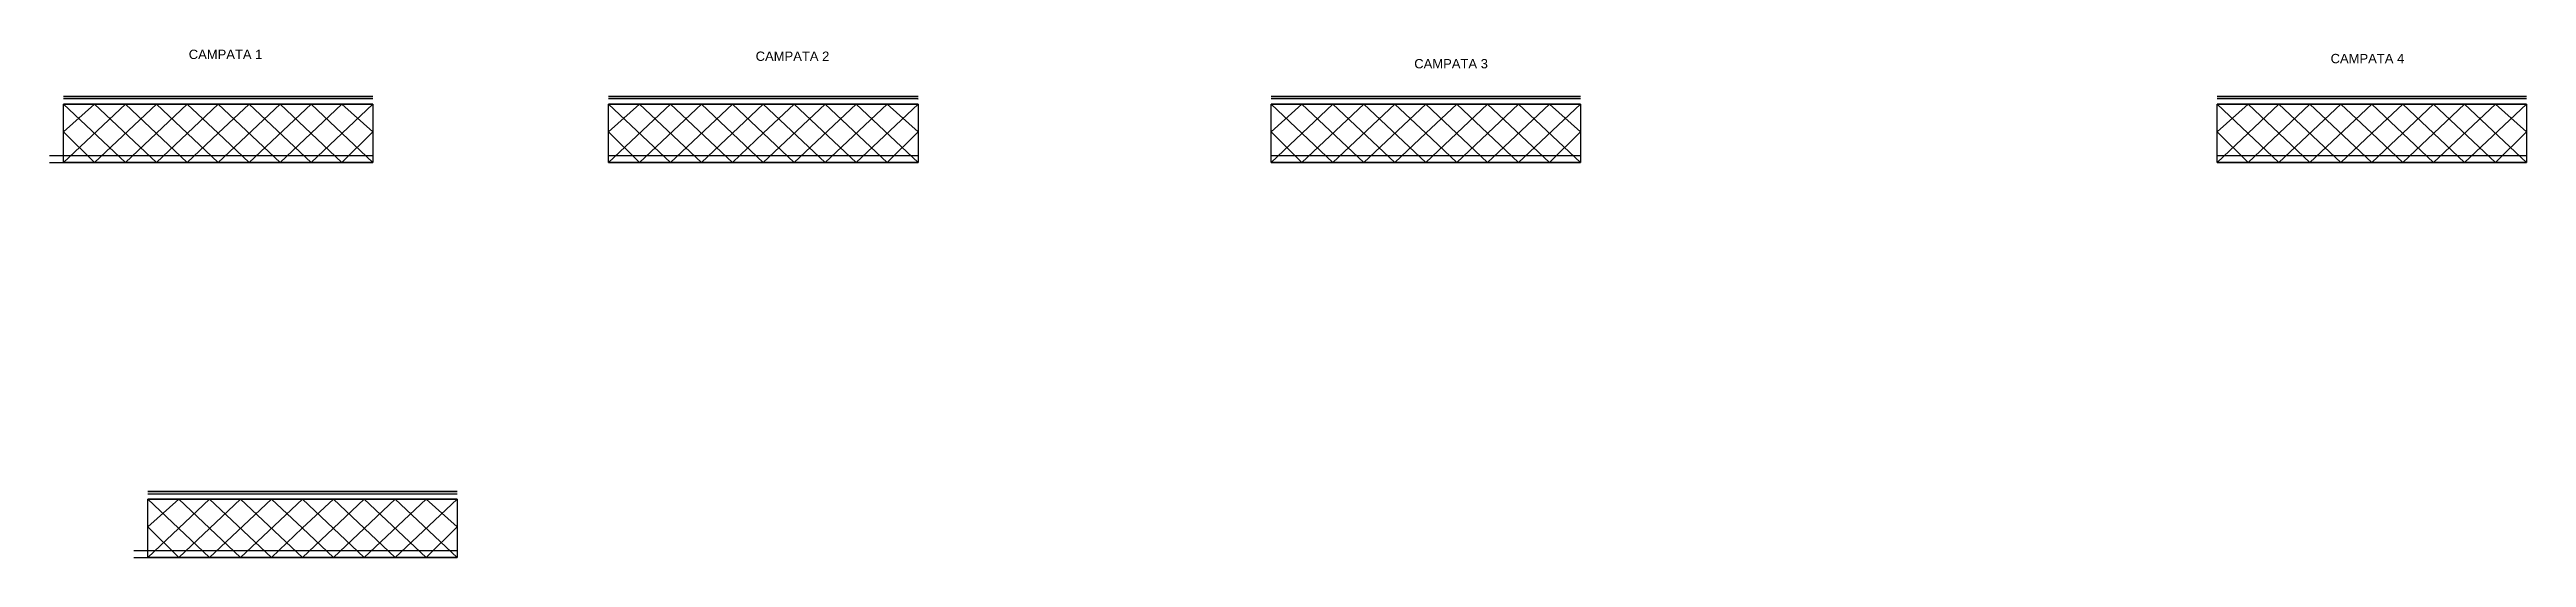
# Model space of a CAD drawing. Header units: millimetres. Extents: x -1222545 to -157688, y -208756 to 214433.
# Drawn here: x -1222545 to -956369, y 159874 to 214433 of the extents above.
import ezdxf

# ---------------------------------------------------------------- set-up
doc = ezdxf.new("R2010")
doc.units = ezdxf.units.MM
for name, color, linetype, lineweight in [('t1p-12', 1, 'Continuous', 30), ('t2p-20', 2, 'Continuous', 30), ('t2p-20bis', 3, 'Continuous', 30), ('t2p-24', 4, 'Continuous', 30), ('t2p-25', 5, 'Continuous', 30), ('t3p-28', 6, 'Continuous', 30), ('t3p-32', 8, 'Continuous', 30), ('t3p-33', 94, 'Continuous', 30), ('t4p-36', 135, 'Continuous', 30), ('t4p-40', 223, 'Continuous', 30), ('t4p-41', 34, 'Continuous', 30), ('tDT1', 1, 'Continuous', 30), ('tDT2', 2, 'Continuous', 30), ('tDT3', 4, 'Continuous', 30), ('tDT4', 6, 'Continuous', 30), ('tDT5', 30, 'Continuous', 30), ('tDU1', 5, 'Continuous', 30), ('tDU2', 244, 'Continuous', 30), ('tDU3', 214, 'Continuous', 30), ('tDU4', 211, 'Continuous', 30), ('tDU5', 3, 'Continuous', 30), ('tHf1', 2, 'Continuous', 30), ('tHf2', 3, 'Continuous', 30), ('tHf3', 6, 'Continuous', 30), ('tHf4', 7, 'Continuous', 30), ('tHf5', 113, 'Continuous', 30), ('tHs6', 192, 'Continuous', 30), ('tHs7', 115, 'Continuous', 30), ('tHs8', 7, 'Continuous', 30), ('tLf1', 1, 'Continuous', 30), ('tLf2', 30, 'Continuous', 30), ('tLf3', 5, 'Continuous', 30), ('tLf4', 8, 'Continuous', 30), ('tLs5', 94, 'Continuous', 30), ('tLs6', 14, 'Continuous', 30), ('tLs7', 159, 'Continuous', 30), ('tLs8', 132, 'Continuous', 30), ('tLs9', 23, 'Continuous', 30), ('tM1', 2, 'Continuous', 30), ('tM2', 20, 'Continuous', 30), ('tXf1', 4, 'Continuous', 30), ('tXf2', 55, 'Continuous', 30), ('tXs3', 61, 'Continuous', 30), ('tXs4', 180, 'Continuous', 30), ('tXs5', 40, 'Continuous', 30)]:
    doc.layers.add(name, color=color, linetype=linetype, lineweight=lineweight)
doc.styles.get("Standard").update_dxf_attribs({"font": 'arial.ttf'})

msp = doc.modelspace()

# ---------------------------------------------------------------- texts
at = {"layer": 'tXf2', "char_height": 1000, "attachment_point": 1}
for s, insert in [('CAMPATA 1', (-1207587, 214418)), ('CAMPATA 2', (-1146664, 214217)), ('CAMPATA 3', (-1075890, 213414)), ('CAMPATA 4', (-977417, 213967))]:
    msp.add_mtext_dynamic_manual_height_columns(s, width=21329.22, gutter_width=12.5, heights=[0], dxfattribs=dict(at, insert=insert))

# ---------------------------------------------------------------- linework, layer by layer
at = {"layer": 't1p-12'}
for p, q in [((-1221045, 208565), (-1215114, 208565)), ((-1221045, 208565, -5000), (-1215114, 208565, -5000)), ((-1200374, 208565), (-1191541, 208565)), ((-1200374, 208565, -5000), (-1191541, 208565, -5000)), ((-1158718, 208565), (-1146261, 208565)), ((-1158718, 208565, -5000), (-1146261, 208565, -5000)), ((-1142096, 208565), (-1129217, 208565)), ((-1142096, 208565, -5000), (-1129217, 208565, -5000)), ((-1091281, 208565), (-1078396, 208565)), ((-1091281, 208565, -5000), (-1078396, 208565, -5000)), ((-1070906, 208565), (-1062072, 208565)), ((-1070906, 208565, -5000), (-1062072, 208565, -5000)), ((-985569, 208565), (-960404, 208565)), ((-985569, 208565, -5000), (-960404, 208565, -5000))]:
    msp.add_line(p, q, dxfattribs=at)
at = {"layer": 't1p-12', "color": 7}
for p, q in [((-1211995, 166124), (-1206064, 166124)), ((-1211995, 166124, -5000), (-1206064, 166124, -5000)), ((-1191324, 166124), (-1182491, 166124)), ((-1191324, 166124, -5000), (-1182491, 166124, -5000))]:
    msp.add_line(p, q, dxfattribs=at)
at = {"layer": 't2p-20'}
for p, q in [((-1191541, 208565), (-1187794, 208565)), ((-1191541, 208565, -5000), (-1187794, 208565, -5000)), ((-1162468, 208565), (-1158718, 208565)), ((-1162468, 208565, -5000), (-1158718, 208565, -5000)), ((-1146261, 208565), (-1142096, 208565)), ((-1146261, 208565, -5000), (-1142096, 208565, -5000)), ((-1078396, 208565), (-1070906, 208565)), ((-1078396, 208565, -5000), (-1070906, 208565, -5000))]:
    msp.add_line(p, q, dxfattribs=at)
at = {"layer": 't2p-20', "color": 7}
for p, q in [((-1182491, 166124), (-1178745, 166124)), ((-1182491, 166124, -5000), (-1178745, 166124, -5000))]:
    msp.add_line(p, q, dxfattribs=at)
at = {"layer": 't2p-20bis'}
for p, q in [((-1191315, 202315), (-1189727, 202315)), ((-1191315, 202315, -5000), (-1189727, 202315, -5000))]:
    msp.add_line(p, q, dxfattribs=at)
at = {"layer": 't2p-20bis', "color": 7}
for p, q in [((-1182265, 159874), (-1180678, 159874)), ((-1182265, 159874, -5000), (-1180678, 159874, -5000))]:
    msp.add_line(p, q, dxfattribs=at)
at = {"layer": 't2p-24'}
for p, q in [((-1215114, 208565), (-1200374, 208565)), ((-1215114, 208565, -5000), (-1200374, 208565, -5000)), ((-1160084, 202315), (-1131149, 202315)), ((-1160084, 202315, -5000), (-1131149, 202315, -5000)), ((-1089114, 202315), (-1062070, 202315)), ((-1089114, 202315, -5000), (-1062070, 202315, -5000))]:
    msp.add_line(p, q, dxfattribs=at)
at = {"layer": 't2p-24', "color": 7}
for p, q in [((-1206064, 166124), (-1191324, 166124)), ((-1206064, 166124, -5000), (-1191324, 166124, -5000))]:
    msp.add_line(p, q, dxfattribs=at)
at = {"layer": 't2p-25'}
for p, q in [((-1062072, 208565), (-1058031, 208565)), ((-1062072, 208565, -5000), (-1058031, 208565, -5000)), ((-989620, 208565), (-985569, 208565)), ((-989620, 208565, -5000), (-985569, 208565, -5000)), ((-960404, 208565), (-956369, 208565)), ((-960404, 208565, -5000), (-956369, 208565, -5000)), ((-1221045, 202315), (-1191315, 202315)), ((-1221045, 202315, -5000), (-1191315, 202315, -5000)), ((-1062070, 202315), (-1060487, 202315)), ((-1062070, 202315, -5000), (-1060487, 202315, -5000)), ((-987155, 202315), (-958529, 202315)), ((-987155, 202315, -5000), (-958529, 202315, -5000))]:
    msp.add_line(p, q, dxfattribs=at)
at = {"layer": 't2p-25', "color": 7}
for p, q in [((-1211995, 159874), (-1182265, 159874)), ((-1211995, 159874, -5000), (-1182265, 159874, -5000))]:
    msp.add_line(p, q, dxfattribs=at)
at = {"layer": 't3p-28'}
for p, q in [((-1189727, 202315), (-1188970, 202315)), ((-1189727, 202315, -5000), (-1188970, 202315, -5000))]:
    msp.add_line(p, q, dxfattribs=at)
at = {"layer": 't3p-28', "color": 7}
for p, q in [((-1180678, 159874), (-1179920, 159874)), ((-1180678, 159874, -5000), (-1179920, 159874, -5000))]:
    msp.add_line(p, q, dxfattribs=at)
at = {"layer": 't3p-32'}
for p, q in [((-1131149, 202315), (-1130391, 202315)), ((-1131149, 202315, -5000), (-1130391, 202315, -5000))]:
    msp.add_line(p, q, dxfattribs=at)
at = {"layer": 't3p-33'}
for p, q in [((-1060487, 202315), (-1059425, 202315)), ((-1060487, 202315, -5000), (-1059425, 202315, -5000)), ((-987457, 202315), (-987155, 202315)), ((-987457, 202315, -5000), (-987155, 202315, -5000))]:
    msp.add_line(p, q, dxfattribs=at)
at = {"layer": 't4p-36'}
for p, q in [((-1188970, 202315), (-1187794, 202315)), ((-1188970, 202315, -5000), (-1187794, 202315, -5000)), ((-1162468, 202315), (-1160084, 202315)), ((-1162468, 202315, -5000), (-1160084, 202315, -5000))]:
    msp.add_line(p, q, dxfattribs=at)
at = {"layer": 't4p-36', "color": 7}
for p, q in [((-1179920, 159874), (-1178745, 159874)), ((-1179920, 159874, -5000), (-1178745, 159874, -5000))]:
    msp.add_line(p, q, dxfattribs=at)
at = {"layer": 't4p-40'}
for p, q in [((-1130391, 202315), (-1129217, 202315)), ((-1130391, 202315, -5000), (-1129217, 202315, -5000)), ((-1091281, 202315), (-1089114, 202315)), ((-1091281, 202315, -5000), (-1089114, 202315, -5000))]:
    msp.add_line(p, q, dxfattribs=at)
at = {"layer": 't4p-41'}
for p, q in [((-1059425, 202315), (-1058031, 202315)), ((-1059425, 202315, -5000), (-1058031, 202315, -5000)), ((-989620, 202315), (-987457, 202315)), ((-989620, 202315, -5000), (-987457, 202315, -5000)), ((-958529, 202315), (-956369, 202315)), ((-958529, 202315, -5000), (-956369, 202315, -5000))]:
    msp.add_line(p, q, dxfattribs=at)
at = {"layer": 'tDT1'}
for p, q in [((-1194440, 208565), (-1187794, 202315)), ((-1194440, 208565, -5000), (-1187794, 202315, -5000)), ((-1191117, 208565), (-1187794, 205589)), ((-1191117, 208565, -5000), (-1187794, 205589, -5000)), ((-1162468, 205589), (-1159141, 208565)), ((-1162468, 202315), (-1155813, 208565)), ((-1162468, 205589, -5000), (-1159141, 208565, -5000)), ((-1162468, 202315, -5000), (-1155813, 208565, -5000))]:
    msp.add_line(p, q, dxfattribs=at)
at = {"layer": 'tDT1', "color": 7}
for p, q in [((-1185391, 166124), (-1178745, 159874)), ((-1185391, 166124, -5000), (-1178745, 159874, -5000)), ((-1182068, 166124), (-1178745, 163148)), ((-1182068, 166124, -5000), (-1178745, 163148, -5000))]:
    msp.add_line(p, q, dxfattribs=at)
at = {"layer": 'tDT2'}
for p, q in [((-1197767, 208565), (-1191118, 202315)), ((-1197767, 208565, -5000), (-1191118, 202315, -5000)), ((-1159141, 202315), (-1152490, 208565)), ((-1159141, 202315, -5000), (-1152490, 208565, -5000)), ((-1135863, 208565), (-1129217, 202315)), ((-1135863, 208565, -5000), (-1129217, 202315, -5000)), ((-1132540, 208565), (-1129217, 205589)), ((-1132540, 208565, -5000), (-1129217, 205589, -5000)), ((-1091281, 205589), (-1087954, 208565)), ((-1091281, 202315), (-1084627, 208565)), ((-1091281, 205589, -5000), (-1087954, 208565, -5000)), ((-1091281, 202315, -5000), (-1084627, 208565, -5000)), ((-1064677, 208565), (-1058031, 202315)), ((-1064677, 208565, -5000), (-1058031, 202315, -5000)), ((-1061354, 208565), (-1058031, 205589)), ((-1061354, 208565, -5000), (-1058031, 205589, -5000)), ((-989620, 205589), (-986293, 208565)), ((-989620, 202315), (-982965, 208565)), ((-989620, 205589, -5000), (-986293, 208565, -5000)), ((-989620, 202315, -5000), (-982965, 208565, -5000)), ((-963015, 208565), (-956369, 202315)), ((-963015, 208565, -5000), (-956369, 202315, -5000)), ((-959692, 208565), (-956369, 205589)), ((-959692, 208565, -5000), (-956369, 205589, -5000))]:
    msp.add_line(p, q, dxfattribs=at)
at = {"layer": 'tDT2', "color": 7}
for p, q in [((-1188718, 166124), (-1182068, 159874)), ((-1188718, 166124, -5000), (-1182068, 159874, -5000))]:
    msp.add_line(p, q, dxfattribs=at)
at = {"layer": 'tDT3'}
for p, q in [((-1201090, 208565), (-1194443, 202315)), ((-1201090, 208565, -5000), (-1194443, 202315, -5000)), ((-1155816, 202315), (-1149163, 208565)), ((-1155816, 202315, -5000), (-1149163, 208565, -5000)), ((-1139190, 208565), (-1132541, 202315)), ((-1139190, 208565, -5000), (-1132541, 202315, -5000)), ((-1087954, 202315), (-1081304, 208565)), ((-1087954, 202315, -5000), (-1081304, 208565, -5000)), ((-1068004, 208565), (-1061354, 202315)), ((-1068004, 208565, -5000), (-1061354, 202315, -5000)), ((-986293, 202315), (-979642, 208565)), ((-986293, 202315, -5000), (-979642, 208565, -5000)), ((-966342, 208565), (-959693, 202315)), ((-966342, 208565, -5000), (-959693, 202315, -5000))]:
    msp.add_line(p, q, dxfattribs=at)
at = {"layer": 'tDT3', "color": 7}
for p, q in [((-1192041, 166124), (-1185393, 159874)), ((-1192041, 166124, -5000), (-1185393, 159874, -5000))]:
    msp.add_line(p, q, dxfattribs=at)
at = {"layer": 'tDT4'}
for p, q in [((-1221045, 205589), (-1217718, 208565)), ((-1221045, 202315), (-1214390, 208565)), ((-1221045, 205589, -5000), (-1217718, 208565, -5000)), ((-1221045, 202315, -5000), (-1214390, 208565, -5000)), ((-1204417, 208565), (-1197768, 202315)), ((-1204417, 208565, -5000), (-1197768, 202315, -5000)), ((-1152491, 202315), (-1145840, 208565)), ((-1152491, 202315, -5000), (-1145840, 208565, -5000)), ((-1142513, 208565), (-1135866, 202315)), ((-1142513, 208565, -5000), (-1135866, 202315, -5000)), ((-1084629, 202315), (-1077977, 208565)), ((-1084629, 202315, -5000), (-1077977, 208565, -5000)), ((-1071327, 208565), (-1064679, 202315)), ((-1071327, 208565, -5000), (-1064679, 202315, -5000)), ((-982968, 202315), (-976315, 208565)), ((-982968, 202315, -5000), (-976315, 208565, -5000)), ((-969665, 208565), (-963018, 202315)), ((-969665, 208565, -5000), (-963018, 202315, -5000))]:
    msp.add_line(p, q, dxfattribs=at)
at = {"layer": 'tDT4', "color": 7}
for p, q in [((-1211995, 163148), (-1208668, 166124)), ((-1211995, 159874), (-1205341, 166124)), ((-1211995, 163148, -5000), (-1208668, 166124, -5000)), ((-1211995, 159874, -5000), (-1205341, 166124, -5000)), ((-1195368, 166124), (-1188718, 159874)), ((-1195368, 166124, -5000), (-1188718, 159874, -5000))]:
    msp.add_line(p, q, dxfattribs=at)
at = {"layer": 'tDT5'}
for p, q in [((-1217718, 202315), (-1211067, 208565)), ((-1217718, 202315, -5000), (-1211067, 208565, -5000)), ((-1214393, 202315), (-1207740, 208565)), ((-1214393, 202315, -5000), (-1207740, 208565, -5000)), ((-1211068, 202315), (-1204417, 208565)), ((-1211068, 202315, -5000), (-1204417, 208565, -5000)), ((-1145840, 208565), (-1139191, 202315)), ((-1145840, 208565, -5000), (-1139191, 202315, -5000)), ((-1081304, 202315), (-1074654, 208565)), ((-1081304, 202315, -5000), (-1074654, 208565, -5000)), ((-1074654, 208565), (-1068004, 202315)), ((-1074654, 208565, -5000), (-1068004, 202315, -5000)), ((-979643, 202315), (-972992, 208565)), ((-979643, 202315, -5000), (-972992, 208565, -5000)), ((-972992, 208565), (-966343, 202315)), ((-972992, 208565, -5000), (-966343, 202315, -5000)), ((-1207743, 202315), (-1204433, 205463)), ((-1207743, 202315, -5000), (-1204433, 205463, -5000)), ((-1204416, 205447), (-1201093, 202315)), ((-1204416, 205447, -5000), (-1201093, 202315, -5000)), ((-1149166, 202315), (-1145856, 205463)), ((-1149166, 202315, -5000), (-1145856, 205463, -5000)), ((-1145840, 205447), (-1142516, 202315)), ((-1145840, 205447, -5000), (-1142516, 202315, -5000)), ((-1077979, 202315), (-1074653, 205447)), ((-1077979, 202315, -5000), (-1074653, 205447, -5000)), ((-1074653, 205447), (-1071329, 202315)), ((-1074653, 205447, -5000), (-1071329, 202315, -5000)), ((-976318, 202315), (-972991, 205447)), ((-976318, 202315, -5000), (-972991, 205447, -5000)), ((-972991, 205447), (-969668, 202315)), ((-972991, 205447, -5000), (-969668, 202315, -5000))]:
    msp.add_line(p, q, dxfattribs=at)
at = {"layer": 'tDT5', "color": 7}
for p, q in [((-1208668, 159874), (-1202018, 166124)), ((-1208668, 159874, -5000), (-1202018, 166124, -5000)), ((-1205343, 159874), (-1198690, 166124)), ((-1205343, 159874, -5000), (-1198690, 166124, -5000)), ((-1202018, 159874), (-1195368, 166124)), ((-1202018, 159874, -5000), (-1195368, 166124, -5000)), ((-1198693, 159874), (-1195384, 163022)), ((-1198693, 159874, -5000), (-1195384, 163022, -5000)), ((-1195367, 163006), (-1192043, 159874)), ((-1195367, 163006, -5000), (-1192043, 159874, -5000))]:
    msp.add_line(p, q, dxfattribs=at)
at = {"layer": 'tDU1'}
for p, q in [((-1194443, 202315), (-1187794, 208565)), ((-1194443, 202315, -5000), (-1187794, 208565, -5000)), ((-1162468, 208565), (-1155816, 202315)), ((-1162468, 208565, -5000), (-1155816, 202315, -5000)), ((-1191118, 202315), (-1187794, 205589)), ((-1191118, 202315, -5000), (-1187794, 205589, -5000)), ((-1162468, 205589), (-1159141, 202315)), ((-1162468, 205589, -5000), (-1159141, 202315, -5000))]:
    msp.add_line(p, q, dxfattribs=at)
at = {"layer": 'tDU1', "color": 7}
for p, q in [((-1185393, 159874), (-1178745, 166124)), ((-1185393, 159874, -5000), (-1178745, 166124, -5000)), ((-1182068, 159874), (-1178745, 163148)), ((-1182068, 159874, -5000), (-1178745, 163148, -5000))]:
    msp.add_line(p, q, dxfattribs=at)
at = {"layer": 'tDU2'}
for p, q in [((-1197768, 202315), (-1191117, 208565)), ((-1197768, 202315, -5000), (-1191117, 208565, -5000)), ((-1159141, 208565), (-1152491, 202315)), ((-1159141, 208565, -5000), (-1152491, 202315, -5000)), ((-1135866, 202315), (-1129217, 208565)), ((-1135866, 202315, -5000), (-1129217, 208565, -5000)), ((-1091281, 208565), (-1084629, 202315)), ((-1091281, 208565, -5000), (-1084629, 202315, -5000)), ((-1064679, 202315), (-1058031, 208565)), ((-1064679, 202315, -5000), (-1058031, 208565, -5000)), ((-989620, 208565), (-982968, 202315)), ((-989620, 208565, -5000), (-982968, 202315, -5000)), ((-963018, 202315), (-956369, 208565)), ((-963018, 202315, -5000), (-956369, 208565, -5000)), ((-1132541, 202315), (-1129217, 205589)), ((-1132541, 202315, -5000), (-1129217, 205589, -5000)), ((-1091281, 205589), (-1087954, 202315)), ((-1091281, 205589, -5000), (-1087954, 202315, -5000)), ((-1061354, 202315), (-1058031, 205589)), ((-1061354, 202315, -5000), (-1058031, 205589, -5000)), ((-989620, 205589), (-986293, 202315)), ((-989620, 205589, -5000), (-986293, 202315, -5000)), ((-959693, 202315), (-956369, 205589)), ((-959693, 202315, -5000), (-956369, 205589, -5000))]:
    msp.add_line(p, q, dxfattribs=at)
at = {"layer": 'tDU2', "color": 7}
for p, q in [((-1188718, 159874), (-1182068, 166124)), ((-1188718, 159874, -5000), (-1182068, 166124, -5000))]:
    msp.add_line(p, q, dxfattribs=at)
at = {"layer": 'tDU3'}
for p, q in [((-1201093, 202315), (-1194440, 208565)), ((-1201093, 202315, -5000), (-1194440, 208565, -5000)), ((-1155813, 208565), (-1149166, 202315)), ((-1155813, 208565, -5000), (-1149166, 202315, -5000)), ((-1139191, 202315), (-1132540, 208565)), ((-1139191, 202315, -5000), (-1132540, 208565, -5000)), ((-1087954, 208565), (-1081304, 202315)), ((-1087954, 208565, -5000), (-1081304, 202315, -5000)), ((-1068004, 202315), (-1061354, 208565)), ((-1068004, 202315, -5000), (-1061354, 208565, -5000)), ((-986293, 208565), (-979643, 202315)), ((-986293, 208565, -5000), (-979643, 202315, -5000)), ((-966343, 202315), (-959692, 208565)), ((-966343, 202315, -5000), (-959692, 208565, -5000))]:
    msp.add_line(p, q, dxfattribs=at)
at = {"layer": 'tDU3', "color": 7}
for p, q in [((-1192043, 159874), (-1185391, 166124)), ((-1192043, 159874, -5000), (-1185391, 166124, -5000))]:
    msp.add_line(p, q, dxfattribs=at)
at = {"layer": 'tDU4'}
for p, q in [((-1221045, 208565), (-1214393, 202315)), ((-1221045, 208565, -5000), (-1214393, 202315, -5000)), ((-1204418, 202315), (-1197767, 208565)), ((-1204418, 202315, -5000), (-1197767, 208565, -5000)), ((-1152490, 208565), (-1145841, 202315)), ((-1152490, 208565, -5000), (-1145841, 202315, -5000)), ((-1142516, 202315), (-1135863, 208565)), ((-1142516, 202315, -5000), (-1135863, 208565, -5000)), ((-1084627, 208565), (-1077979, 202315)), ((-1084627, 208565, -5000), (-1077979, 202315, -5000)), ((-1071329, 202315), (-1064677, 208565)), ((-1071329, 202315, -5000), (-1064677, 208565, -5000)), ((-982965, 208565), (-976318, 202315)), ((-982965, 208565, -5000), (-976318, 202315, -5000)), ((-969668, 202315), (-963015, 208565)), ((-969668, 202315, -5000), (-963015, 208565, -5000)), ((-1221045, 205589), (-1217718, 202315)), ((-1221045, 205589, -5000), (-1217718, 202315, -5000))]:
    msp.add_line(p, q, dxfattribs=at)
at = {"layer": 'tDU4', "color": 7}
for p, q in [((-1211995, 166124), (-1205343, 159874)), ((-1211995, 166124, -5000), (-1205343, 159874, -5000)), ((-1195368, 159874), (-1188718, 166124)), ((-1195368, 159874, -5000), (-1188718, 166124, -5000)), ((-1211995, 163148), (-1208668, 159874)), ((-1211995, 163148, -5000), (-1208668, 159874, -5000))]:
    msp.add_line(p, q, dxfattribs=at)
at = {"layer": 'tDU5'}
for p, q in [((-1217718, 208565), (-1211068, 202315)), ((-1217718, 208565, -5000), (-1211068, 202315, -5000)), ((-1214390, 208565), (-1207743, 202315)), ((-1214390, 208565, -5000), (-1207743, 202315, -5000)), ((-1211067, 208565), (-1204418, 202315)), ((-1211067, 208565, -5000), (-1204418, 202315, -5000)), ((-1207740, 208565), (-1204416, 205447)), ((-1207740, 208565, -5000), (-1204416, 205447, -5000)), ((-1204433, 205463), (-1201090, 208565)), ((-1204433, 205463, -5000), (-1201090, 208565, -5000)), ((-1149163, 208565), (-1145840, 205447)), ((-1149163, 208565, -5000), (-1145840, 205447, -5000)), ((-1145856, 205463), (-1142513, 208565)), ((-1145856, 205463, -5000), (-1142513, 208565, -5000)), ((-1145841, 202315), (-1139190, 208565)), ((-1145841, 202315, -5000), (-1139190, 208565, -5000)), ((-1081304, 208565), (-1074654, 202315)), ((-1081304, 208565, -5000), (-1074654, 202315, -5000)), ((-1077977, 208565), (-1074653, 205447)), ((-1077977, 208565, -5000), (-1074653, 205447, -5000)), ((-1074654, 202315), (-1068004, 208565)), ((-1074654, 202315, -5000), (-1068004, 208565, -5000)), ((-1074653, 205447), (-1071327, 208565)), ((-1074653, 205447, -5000), (-1071327, 208565, -5000)), ((-979642, 208565), (-972993, 202315)), ((-979642, 208565, -5000), (-972993, 202315, -5000)), ((-976315, 208565), (-972991, 205447)), ((-976315, 208565, -5000), (-972991, 205447, -5000)), ((-972993, 202315), (-966342, 208565)), ((-972993, 202315, -5000), (-966342, 208565, -5000)), ((-972991, 205447), (-969665, 208565)), ((-972991, 205447, -5000), (-969665, 208565, -5000))]:
    msp.add_line(p, q, dxfattribs=at)
at = {"layer": 'tDU5', "color": 7}
for p, q in [((-1208668, 166124), (-1202018, 159874)), ((-1208668, 166124, -5000), (-1202018, 159874, -5000)), ((-1205341, 166124), (-1198693, 159874)), ((-1205341, 166124, -5000), (-1198693, 159874, -5000)), ((-1202018, 166124), (-1195368, 159874)), ((-1202018, 166124, -5000), (-1195368, 159874, -5000)), ((-1198690, 166124), (-1195367, 163006)), ((-1198690, 166124, -5000), (-1195367, 163006, -5000)), ((-1195384, 163022), (-1192041, 166124)), ((-1195384, 163022, -5000), (-1192041, 166124, -5000))]:
    msp.add_line(p, q, dxfattribs=at)
at = {"layer": 'tHf1', "extrusion": (4.24248e-16, 1, -2.22045e-16)}
for p, q in [((-1221045, 202315, -5000), (-1221045, 202315)), ((-1217718, 202315, -5000), (-1217718, 202315)), ((-1214393, 202315, -5000), (-1214393, 202315)), ((-1211068, 202315, -5000), (-1211068, 202315)), ((-1207743, 202315, -5000), (-1207743, 202315)), ((-1204418, 202315, -5000), (-1204418, 202315)), ((-1201093, 202315, -5000), (-1201093, 202315)), ((-1197768, 202315, -5000), (-1197768, 202315)), ((-1194443, 202315, -5000), (-1194443, 202315)), ((-1191118, 202315, -5000), (-1191118, 202315)), ((-1187794, 202315, -5000), (-1187794, 202315)), ((-1162468, 202315, -5000), (-1162468, 202315)), ((-1159141, 202315, -5000), (-1159141, 202315)), ((-1155816, 202315, -5000), (-1155816, 202315)), ((-1152491, 202315, -5000), (-1152491, 202315)), ((-1149166, 202315, -5000), (-1149166, 202315)), ((-1145841, 202315, -5000), (-1145841, 202315)), ((-1142516, 202315, -5000), (-1142516, 202315)), ((-1139191, 202315, -5000), (-1139191, 202315)), ((-1135866, 202315, -5000), (-1135866, 202315)), ((-1132541, 202315, -5000), (-1132541, 202315)), ((-1129217, 202315, -5000), (-1129217, 202315)), ((-1091281, 202315, -5000), (-1091281, 202315)), ((-1087954, 202315, -5000), (-1087954, 202315)), ((-1084629, 202315, -5000), (-1084629, 202315)), ((-1081304, 202315, -5000), (-1081304, 202315)), ((-1077979, 202315, -5000), (-1077979, 202315)), ((-1074654, 202315, -5000), (-1074654, 202315)), ((-1071329, 202315, -5000), (-1071329, 202315)), ((-1068004, 202315, -5000), (-1068004, 202315)), ((-1064679, 202315, -5000), (-1064679, 202315)), ((-1061354, 202315, -5000), (-1061354, 202315)), ((-1058031, 202315, -5000), (-1058031, 202315))]:
    msp.add_line(p, q, dxfattribs=at)
at = {"layer": 'tHf1', "extrusion": (0, 1, -2.22045e-16)}
for p, q in [((-989620, 202315, -5000), (-989620, 202315)), ((-986293, 202315, -5000), (-986293, 202315)), ((-982968, 202315, -5000), (-982968, 202315)), ((-979643, 202315, -5000), (-979643, 202315)), ((-976318, 202315, -5000), (-976318, 202315)), ((-972993, 202315, -5000), (-972993, 202315)), ((-969668, 202315, -5000), (-969668, 202315)), ((-966343, 202315, -5000), (-966343, 202315)), ((-963018, 202315, -5000), (-963018, 202315)), ((-959693, 202315, -5000), (-959693, 202315)), ((-956369, 202315, -5000), (-956369, 202315))]:
    msp.add_line(p, q, dxfattribs=at)
at = {"layer": 'tHf1', "color": 7, "extrusion": (4.24248e-16, 1, -2.22045e-16)}
for p, q in [((-1211995, 159874, -5000), (-1211995, 159874)), ((-1208668, 159874, -5000), (-1208668, 159874)), ((-1205343, 159874, -5000), (-1205343, 159874)), ((-1202018, 159874, -5000), (-1202018, 159874)), ((-1198693, 159874, -5000), (-1198693, 159874)), ((-1195368, 159874, -5000), (-1195368, 159874)), ((-1192043, 159874, -5000), (-1192043, 159874)), ((-1188718, 159874, -5000), (-1188718, 159874)), ((-1185393, 159874, -5000), (-1185393, 159874)), ((-1182068, 159874, -5000), (-1182068, 159874)), ((-1178745, 159874, -5000), (-1178745, 159874))]:
    msp.add_line(p, q, dxfattribs=at)
at = {"layer": 'tHf2', "extrusion": (4.24248e-16, 1, -2.22045e-16)}
for p, q in [((-1219381, 202315, -3260), (-1219381, 202315, -1740)), ((-1216055, 202315, -3260), (-1216055, 202315, -1740)), ((-1212730, 202315, -3260), (-1212730, 202315, -1740)), ((-1209405, 202315, -3260), (-1209405, 202315, -1740)), ((-1206080, 202315, -3260), (-1206080, 202315, -1740)), ((-1202755, 202315, -3260), (-1202755, 202315, -1740)), ((-1199430, 202315, -3260), (-1199430, 202315, -1740)), ((-1196105, 202315, -3260), (-1196105, 202315, -1740)), ((-1192780, 202315, -3260), (-1192780, 202315, -1740)), ((-1189456, 202315, -3260), (-1189456, 202315, -1740)), ((-1160804, 202315, -3260), (-1160804, 202315, -1740)), ((-1157478, 202315, -3260), (-1157478, 202315, -1740)), ((-1154153, 202315, -3260), (-1154153, 202315, -1740)), ((-1150828, 202315, -3260), (-1150828, 202315, -1740)), ((-1147503, 202315, -3260), (-1147503, 202315, -1740)), ((-1144178, 202315, -3260), (-1144178, 202315, -1740)), ((-1140853, 202315, -3260), (-1140853, 202315, -1740)), ((-1137528, 202315, -3260), (-1137528, 202315, -1740)), ((-1134203, 202315, -3260), (-1134203, 202315, -1740)), ((-1130879, 202315, -3260), (-1130879, 202315, -1740)), ((-1089618, 202315, -3260), (-1089618, 202315, -1740)), ((-1086292, 202315, -3260), (-1086292, 202315, -1740)), ((-1082967, 202315, -3260), (-1082967, 202315, -1740)), ((-1079642, 202315, -3260), (-1079642, 202315, -1740)), ((-1076317, 202315, -3260), (-1076317, 202315, -1740)), ((-1072992, 202315, -3260), (-1072992, 202315, -1740)), ((-1069667, 202315, -3260), (-1069667, 202315, -1740)), ((-1066342, 202315, -3260), (-1066342, 202315, -1740)), ((-1063017, 202315, -3260), (-1063017, 202315, -1740)), ((-1059692, 202315, -3260), (-1059692, 202315, -1740))]:
    msp.add_line(p, q, dxfattribs=at)
at = {"layer": 'tHf2', "extrusion": (0, 1, -2.22045e-16)}
for p, q in [((-987956, 202315, -3260), (-987956, 202315, -1740)), ((-984630, 202315, -3260), (-984630, 202315, -1740)), ((-981305, 202315, -3260), (-981305, 202315, -1740)), ((-977980, 202315, -3260), (-977980, 202315, -1740)), ((-974655, 202315, -3260), (-974655, 202315, -1740)), ((-971330, 202315, -3260), (-971330, 202315, -1740)), ((-968005, 202315, -3260), (-968005, 202315, -1740)), ((-964680, 202315, -3260), (-964680, 202315, -1740)), ((-961355, 202315, -3260), (-961355, 202315, -1740)), ((-958031, 202315, -3260), (-958031, 202315, -1740))]:
    msp.add_line(p, q, dxfattribs=at)
at = {"layer": 'tHf2', "color": 7, "extrusion": (4.24248e-16, 1, -2.22045e-16)}
for p, q in [((-1210332, 159874, -3260), (-1210332, 159874, -1740)), ((-1207005, 159874, -3260), (-1207005, 159874, -1740)), ((-1203680, 159874, -3260), (-1203680, 159874, -1740)), ((-1200355, 159874, -3260), (-1200355, 159874, -1740)), ((-1197030, 159874, -3260), (-1197030, 159874, -1740)), ((-1193705, 159874, -3260), (-1193705, 159874, -1740)), ((-1190380, 159874, -3260), (-1190380, 159874, -1740)), ((-1187055, 159874, -3260), (-1187055, 159874, -1740)), ((-1183730, 159874, -3260), (-1183730, 159874, -1740)), ((-1180406, 159874, -3260), (-1180406, 159874, -1740))]:
    msp.add_line(p, q, dxfattribs=at)
at = {"layer": 'tHf3', "extrusion": (4.24248e-16, 1, -2.22045e-16)}
for p, q in [((-1221045, 203047, -3260), (-1221045, 203047, -1740)), ((-1217718, 203047, -3260), (-1217718, 203047, -1740)), ((-1214393, 203047, -3260), (-1214393, 203047, -1740)), ((-1211068, 203047, -3260), (-1211068, 203047, -1740)), ((-1207743, 203047, -3260), (-1207743, 203047, -1740)), ((-1204418, 203047, -3260), (-1204418, 203047, -1740)), ((-1201093, 203047, -3260), (-1201093, 203047, -1740)), ((-1197768, 203047, -3260), (-1197768, 203047, -1740)), ((-1194443, 203047, -3260), (-1194443, 203047, -1740)), ((-1191118, 203047, -3260), (-1191118, 203047, -1740)), ((-1187794, 203047, -3260), (-1187794, 203047, -1740)), ((-1162468, 203047, -3260), (-1162468, 203047, -1740)), ((-1159141, 203047, -3260), (-1159141, 203047, -1740)), ((-1155816, 203047, -3260), (-1155816, 203047, -1740)), ((-1152491, 203047, -3260), (-1152491, 203047, -1740)), ((-1149166, 203047, -3260), (-1149166, 203047, -1740)), ((-1145841, 203047, -3260), (-1145841, 203047, -1740)), ((-1142516, 203047, -3260), (-1142516, 203047, -1740)), ((-1139191, 203047, -3260), (-1139191, 203047, -1740)), ((-1135866, 203047, -3260), (-1135866, 203047, -1740)), ((-1132541, 203047, -3260), (-1132541, 203047, -1740)), ((-1129217, 203047, -3260), (-1129217, 203047, -1740)), ((-1091281, 203047, -3260), (-1091281, 203047, -1740)), ((-1087954, 203047, -3260), (-1087954, 203047, -1740)), ((-1084629, 203047, -3260), (-1084629, 203047, -1740)), ((-1081304, 203047, -3260), (-1081304, 203047, -1740)), ((-1077979, 203047, -3260), (-1077979, 203047, -1740)), ((-1074654, 203047, -3260), (-1074654, 203047, -1740)), ((-1071329, 203047, -3260), (-1071329, 203047, -1740)), ((-1068004, 203047, -3260), (-1068004, 203047, -1740)), ((-1064679, 203047, -3260), (-1064679, 203047, -1740)), ((-1061354, 203047, -3260), (-1061354, 203047, -1740)), ((-1058031, 203047, -3260), (-1058031, 203047, -1740))]:
    msp.add_line(p, q, dxfattribs=at)
at = {"layer": 'tHf3', "extrusion": (0, 1, -2.22045e-16)}
for p, q in [((-989620, 203047, -3260), (-989620, 203047, -1740)), ((-986293, 203047, -3260), (-986293, 203047, -1740)), ((-982968, 203047, -3260), (-982968, 203047, -1740)), ((-979643, 203047, -3260), (-979643, 203047, -1740)), ((-976318, 203047, -3260), (-976318, 203047, -1740)), ((-972993, 203047, -3260), (-972993, 203047, -1740)), ((-969668, 203047, -3260), (-969668, 203047, -1740)), ((-966343, 203047, -3260), (-966343, 203047, -1740)), ((-963018, 203047, -3260), (-963018, 203047, -1740)), ((-959693, 203047, -3260), (-959693, 203047, -1740)), ((-956369, 203047, -3260), (-956369, 203047, -1740))]:
    msp.add_line(p, q, dxfattribs=at)
at = {"layer": 'tHf3', "color": 7, "extrusion": (4.24248e-16, 1, -2.22045e-16)}
for p, q in [((-1211995, 160606, -3260), (-1211995, 160606, -1740)), ((-1208668, 160606, -3260), (-1208668, 160606, -1740)), ((-1205343, 160606, -3260), (-1205343, 160606, -1740)), ((-1202018, 160606, -3260), (-1202018, 160606, -1740)), ((-1198693, 160606, -3260), (-1198693, 160606, -1740)), ((-1195368, 160606, -3260), (-1195368, 160606, -1740)), ((-1192043, 160606, -3260), (-1192043, 160606, -1740)), ((-1188718, 160606, -3260), (-1188718, 160606, -1740)), ((-1185393, 160606, -3260), (-1185393, 160606, -1740)), ((-1182068, 160606, -3260), (-1182068, 160606, -1740)), ((-1178745, 160606, -3260), (-1178745, 160606, -1740))]:
    msp.add_line(p, q, dxfattribs=at)
at = {"layer": 'tHf4', "extrusion": (4.24248e-16, 1, -2.22045e-16)}
for p, q in [((-1219269, 203047, -3260), (-1219269, 203047, -1740)), ((-1216055, 203047, -3260), (-1216055, 203047, -1740)), ((-1212730, 203047, -3260), (-1212730, 203047, -1740)), ((-1209405, 203047, -3260), (-1209405, 203047, -1740)), ((-1206080, 203047, -3260), (-1206080, 203047, -1740)), ((-1202755, 203047, -3260), (-1202755, 203047, -1740)), ((-1199430, 203047, -3260), (-1199430, 203047, -1740)), ((-1196105, 203047, -3260), (-1196105, 203047, -1740)), ((-1192780, 203047, -3260), (-1192780, 203047, -1740)), ((-1189568, 203047, -3260), (-1189568, 203047, -1740)), ((-1160692, 203047, -3260), (-1160692, 203047, -1740)), ((-1157478, 203047, -3260), (-1157478, 203047, -1740)), ((-1154153, 203047, -3260), (-1154153, 203047, -1740)), ((-1150828, 203047, -3260), (-1150828, 203047, -1740)), ((-1147503, 203047, -3260), (-1147503, 203047, -1740)), ((-1144178, 203047, -3260), (-1144178, 203047, -1740)), ((-1140853, 203047, -3260), (-1140853, 203047, -1740)), ((-1137528, 203047, -3260), (-1137528, 203047, -1740)), ((-1134203, 203047, -3260), (-1134203, 203047, -1740)), ((-1130992, 203047, -3260), (-1130992, 203047, -1740)), ((-1089505, 203047, -3260), (-1089505, 203047, -1740)), ((-1086292, 203047, -3260), (-1086292, 203047, -1740)), ((-1082967, 203047, -3260), (-1082967, 203047, -1740)), ((-1079642, 203047, -3260), (-1079642, 203047, -1740)), ((-1076317, 203047, -3260), (-1076317, 203047, -1740)), ((-1072992, 203047, -3260), (-1072992, 203047, -1740)), ((-1069667, 203047, -3260), (-1069667, 203047, -1740)), ((-1066342, 203047, -3260), (-1066342, 203047, -1740)), ((-1063017, 203047, -3260), (-1063017, 203047, -1740)), ((-1059805, 203047, -3260), (-1059805, 203047, -1740))]:
    msp.add_line(p, q, dxfattribs=at)
at = {"layer": 'tHf4', "extrusion": (0, 1, -2.22045e-16)}
for p, q in [((-987844, 203047, -3260), (-987844, 203047, -1740)), ((-984630, 203047, -3260), (-984630, 203047, -1740)), ((-981305, 203047, -3260), (-981305, 203047, -1740)), ((-977980, 203047, -3260), (-977980, 203047, -1740)), ((-974655, 203047, -3260), (-974655, 203047, -1740)), ((-971330, 203047, -3260), (-971330, 203047, -1740)), ((-968005, 203047, -3260), (-968005, 203047, -1740)), ((-964680, 203047, -3260), (-964680, 203047, -1740)), ((-961355, 203047, -3260), (-961355, 203047, -1740)), ((-958143, 203047, -3260), (-958143, 203047, -1740))]:
    msp.add_line(p, q, dxfattribs=at)
at = {"layer": 'tHf4', "color": 7, "extrusion": (4.24248e-16, 1, -2.22045e-16)}
for p, q in [((-1210219, 160606, -3260), (-1210219, 160606, -1740)), ((-1207005, 160606, -3260), (-1207005, 160606, -1740)), ((-1203680, 160606, -3260), (-1203680, 160606, -1740)), ((-1200355, 160606, -3260), (-1200355, 160606, -1740)), ((-1197030, 160606, -3260), (-1197030, 160606, -1740)), ((-1193705, 160606, -3260), (-1193705, 160606, -1740)), ((-1190380, 160606, -3260), (-1190380, 160606, -1740)), ((-1187055, 160606, -3260), (-1187055, 160606, -1740)), ((-1183730, 160606, -3260), (-1183730, 160606, -1740)), ((-1180519, 160606, -3260), (-1180519, 160606, -1740))]:
    msp.add_line(p, q, dxfattribs=at)
at = {"layer": 'tHf5', "extrusion": (4.24248e-16, 1, -2.22045e-16)}
for p, q in [((-1221045, 203047, -5000), (-1221045, 203047, -3260)), ((-1221045, 203047, -1740), (-1221045, 203047)), ((-1187794, 203047, -5000), (-1187794, 203047, -3260)), ((-1187794, 203047, -1740), (-1187794, 203047)), ((-1162468, 203047, -5000), (-1162468, 203047, -3260)), ((-1162468, 203047, -1740), (-1162468, 203047)), ((-1129217, 203047, -5000), (-1129217, 203047, -3260)), ((-1129217, 203047, -1740), (-1129217, 203047)), ((-1091281, 203047, -5000), (-1091281, 203047, -3260)), ((-1091281, 203047, -1740), (-1091281, 203047)), ((-1058031, 203047, -5000), (-1058031, 203047, -3260)), ((-1058031, 203047, -1740), (-1058031, 203047))]:
    msp.add_line(p, q, dxfattribs=at)
at = {"layer": 'tHf5', "extrusion": (0, 1, -2.22045e-16)}
for p, q in [((-989620, 203047, -5000), (-989620, 203047, -3260)), ((-989620, 203047, -1740), (-989620, 203047)), ((-956369, 203047, -5000), (-956369, 203047, -3260)), ((-956369, 203047, -1740), (-956369, 203047))]:
    msp.add_line(p, q, dxfattribs=at)
at = {"layer": 'tHf5', "color": 7, "extrusion": (4.24248e-16, 1, -2.22045e-16)}
for p, q in [((-1211995, 160606, -5000), (-1211995, 160606, -3260)), ((-1211995, 160606, -1740), (-1211995, 160606)), ((-1178745, 160606, -5000), (-1178745, 160606, -3260)), ((-1178745, 160606, -1740), (-1178745, 160606))]:
    msp.add_line(p, q, dxfattribs=at)
at = {"layer": 'tHs6', "extrusion": (0, 1, -2.22045e-16)}
for p, q in [((-1221045, 209124), (-1221045, 209124, -5003)), ((-1217718, 209124), (-1217718, 209124, -5003)), ((-1214390, 209124), (-1214390, 209124, -5003)), ((-1211067, 209124), (-1211067, 209124, -5003)), ((-1207740, 209124), (-1207740, 209124, -5003)), ((-1204417, 209124), (-1204417, 209124, -5003)), ((-1201090, 209124), (-1201090, 209124, -5003)), ((-1197767, 209124), (-1197767, 209124, -5003)), ((-1194440, 209124), (-1194440, 209124, -5003)), ((-1191117, 209124), (-1191117, 209124, -5003)), ((-1187797, 209124, -5003), (-1187794, 209124)), ((-1162468, 209124), (-1162468, 209124, -5003)), ((-1159141, 209124), (-1159141, 209124, -5003)), ((-1155813, 209124), (-1155813, 209124, -5003)), ((-1152490, 209124), (-1152490, 209124, -5003)), ((-1149163, 209124), (-1149163, 209124, -5003)), ((-1145840, 209124), (-1145840, 209124, -5003)), ((-1142513, 209124), (-1142513, 209124, -5003)), ((-1139190, 209124), (-1139190, 209124, -5003)), ((-1135863, 209124), (-1135863, 209124, -5003)), ((-1132540, 209124), (-1132540, 209124, -5003)), ((-1129221, 209124, -5003), (-1129217, 209124)), ((-1091281, 209124), (-1091281, 209124, -5003)), ((-1087954, 209124), (-1087954, 209124, -5003)), ((-1084627, 209124), (-1084627, 209124, -5003)), ((-1081304, 209124), (-1081304, 209124, -5003)), ((-1077977, 209124), (-1077977, 209124, -5003)), ((-1074654, 209124), (-1074654, 209124, -5003)), ((-1071327, 209124), (-1071327, 209124, -5003)), ((-1068004, 209124), (-1068004, 209124, -5003)), ((-1064677, 209124), (-1064677, 209124, -5003)), ((-1061354, 209124), (-1061354, 209124, -5003)), ((-1058034, 209124, -5003), (-1058031, 209124)), ((-989620, 209124, 0), (-989620, 209124, -5003)), ((-986293, 209124, 0), (-986293, 209124, -5003)), ((-982965, 209124, 0), (-982965, 209124, -5003)), ((-979642, 209124, 0), (-979642, 209124, -5003)), ((-976315, 209124, 0), (-976315, 209124, -5003)), ((-972992, 209124, 0), (-972992, 209124, -5003)), ((-969665, 209124, 0), (-969665, 209124, -5003)), ((-966342, 209124, 0), (-966342, 209124, -5003)), ((-963015, 209124, 0), (-963015, 209124, -5003)), ((-959692, 209124, 0), (-959692, 209124, -5003)), ((-956372, 209124, -5003), (-956369, 209124, 0))]:
    msp.add_line(p, q, dxfattribs=at)
at = {"layer": 'tHs6', "color": 5, "extrusion": (0, 1, -2.22045e-16)}
for p, q in [((-1211995, 166683), (-1211995, 166683, -5003)), ((-1208668, 166683), (-1208668, 166683, -5003)), ((-1205341, 166683), (-1205341, 166683, -5003)), ((-1202018, 166683), (-1202018, 166683, -5003)), ((-1198690, 166683), (-1198690, 166683, -5003)), ((-1195368, 166683), (-1195368, 166683, -5003)), ((-1192041, 166683), (-1192041, 166683, -5003)), ((-1188718, 166683), (-1188718, 166683, -5003)), ((-1185391, 166683), (-1185391, 166683, -5003)), ((-1182068, 166683), (-1182068, 166683, -5003)), ((-1178748, 166683, -5003), (-1178745, 166683))]:
    msp.add_line(p, q, dxfattribs=at)
at = {"layer": 'tHs7', "extrusion": (0, 1, -2.22045e-16)}
for p, q in [((-1221045, 209384), (-1221045, 209384, -5003)), ((-1217718, 209384), (-1217718, 209384, -5003)), ((-1214390, 209384), (-1214390, 209384, -5003)), ((-1211067, 209384), (-1211067, 209384, -5003)), ((-1207740, 209384), (-1207740, 209384, -5003)), ((-1204417, 209384), (-1204417, 209384, -5003)), ((-1201090, 209384), (-1201090, 209384, -5003)), ((-1197767, 209384), (-1197767, 209384, -5003)), ((-1194440, 209384), (-1194440, 209384, -5003)), ((-1191117, 209384), (-1191117, 209384, -5003)), ((-1187797, 209384, -5003), (-1187794, 209384)), ((-1162468, 209384), (-1162468, 209384, -5003)), ((-1159141, 209384), (-1159141, 209384, -5003)), ((-1155813, 209384), (-1155813, 209384, -5003)), ((-1152490, 209384), (-1152490, 209384, -5003)), ((-1149163, 209384), (-1149163, 209384, -5003)), ((-1145840, 209384), (-1145840, 209384, -5003)), ((-1142513, 209384), (-1142513, 209384, -5003)), ((-1139190, 209384), (-1139190, 209384, -5003)), ((-1135863, 209384), (-1135863, 209384, -5003)), ((-1132540, 209384), (-1132540, 209384, -5003)), ((-1129221, 209384, -5003), (-1129217, 209384)), ((-1091281, 209384), (-1091281, 209384, -5003)), ((-1087954, 209384), (-1087954, 209384, -5003)), ((-1084627, 209384), (-1084627, 209384, -5003)), ((-1081304, 209384), (-1081304, 209384, -5003)), ((-1077977, 209384), (-1077977, 209384, -5003)), ((-1074654, 209384), (-1074654, 209384, -5003)), ((-1071327, 209384), (-1071327, 209384, -5003)), ((-1068004, 209384), (-1068004, 209384, -5003)), ((-1064677, 209384), (-1064677, 209384, -5003)), ((-1061354, 209384), (-1061354, 209384, -5003)), ((-1058034, 209384, -5003), (-1058031, 209384)), ((-989620, 209384, 0), (-989620, 209384, -5003)), ((-986293, 209384, 0), (-986293, 209384, -5003)), ((-982965, 209384, 0), (-982965, 209384, -5003)), ((-979642, 209384, 0), (-979642, 209384, -5003)), ((-976315, 209384, 0), (-976315, 209384, -5003)), ((-972992, 209384, 0), (-972992, 209384, -5003)), ((-969665, 209384, 0), (-969665, 209384, -5003)), ((-966342, 209384, 0), (-966342, 209384, -5003)), ((-963015, 209384, 0), (-963015, 209384, -5003)), ((-959692, 209384, 0), (-959692, 209384, -5003)), ((-956372, 209384, -5003), (-956369, 209384, 0))]:
    msp.add_line(p, q, dxfattribs=at)
at = {"layer": 'tHs7', "color": 5, "extrusion": (0, 1, -2.22045e-16)}
for p, q in [((-1211995, 166943), (-1211995, 166943, -5003)), ((-1208668, 166943), (-1208668, 166943, -5003)), ((-1205341, 166943), (-1205341, 166943, -5003)), ((-1202018, 166943), (-1202018, 166943, -5003)), ((-1198690, 166943), (-1198690, 166943, -5003)), ((-1195368, 166943), (-1195368, 166943, -5003)), ((-1192041, 166943), (-1192041, 166943, -5003)), ((-1188718, 166943), (-1188718, 166943, -5003)), ((-1185391, 166943), (-1185391, 166943, -5003)), ((-1182068, 166943), (-1182068, 166943, -5003)), ((-1178748, 166943, -5003), (-1178745, 166943))]:
    msp.add_line(p, q, dxfattribs=at)
at = {"layer": 'tHs8', "extrusion": (0, -1, 2.22045e-16)}
for p, q in [((-1221045, 209124, -5003), (-1221045, 209124, -6568)), ((-1221045, 209124), (-1221045, 209124, 1565)), ((-1217718, 209124, -5003), (-1217718, 209124, -6568)), ((-1217718, 209124), (-1217718, 209124, 1565)), ((-1214395, 209124, -5003), (-1214395, 209124, -6568)), ((-1214395, 209124), (-1214395, 209124, 1565)), ((-1211068, 209124, -5003), (-1211068, 209124, -6568)), ((-1211068, 209124), (-1211068, 209124, 1565)), ((-1207745, 209124, -5003), (-1207745, 209124, -6568)), ((-1207745, 209124), (-1207745, 209124, 1565)), ((-1204417, 209124, -5003), (-1204417, 209124, -6568)), ((-1204417, 209124), (-1204417, 209124, 1565)), ((-1201095, 209124, -5003), (-1201095, 209124, -6568)), ((-1201095, 209124), (-1201095, 209124, 1565)), ((-1197768, 209124, -5003), (-1197768, 209124, -6568)), ((-1197768, 209124), (-1197768, 209124, 1565)), ((-1194445, 209124, -5003), (-1194445, 209124, -6568)), ((-1194445, 209124), (-1194445, 209124, 1565)), ((-1191118, 209124, -5003), (-1191118, 209124, -6568)), ((-1191118, 209124), (-1191118, 209124, 1565)), ((-1187797, 209124, -5003), (-1187797, 209124, -6568)), ((-1187794, 209124), (-1187794, 209124, 1565)), ((-1162468, 209124, -5003), (-1162468, 209124, -6568)), ((-1162468, 209124), (-1162468, 209124, 1565)), ((-1159141, 209124, -5003), (-1159141, 209124, -6568)), ((-1159141, 209124), (-1159141, 209124, 1565)), ((-1155818, 209124, -5003), (-1155818, 209124, -6568)), ((-1155818, 209124), (-1155818, 209124, 1565)), ((-1152491, 209124, -5003), (-1152491, 209124, -6568)), ((-1152491, 209124), (-1152491, 209124, 1565)), ((-1149168, 209124, -5003), (-1149168, 209124, -6568)), ((-1149168, 209124), (-1149168, 209124, 1565)), ((-1145841, 209124, -5003), (-1145841, 209124, -6568)), ((-1145841, 209124), (-1145841, 209124, 1565)), ((-1142518, 209124, -5003), (-1142518, 209124, -6568)), ((-1142518, 209124), (-1142518, 209124, 1565)), ((-1139191, 209124, -5003), (-1139191, 209124, -6568)), ((-1139191, 209124), (-1139191, 209124, 1565)), ((-1135868, 209124, -5003), (-1135868, 209124, -6568)), ((-1135868, 209124), (-1135868, 209124, 1565)), ((-1132541, 209124, -5003), (-1132541, 209124, -6568)), ((-1132541, 209124), (-1132541, 209124, 1565)), ((-1129221, 209124, -5003), (-1129221, 209124, -6568)), ((-1129217, 209124), (-1129217, 209124, 1565)), ((-1091281, 209124, -5003), (-1091281, 209124, -6568)), ((-1091281, 209124), (-1091281, 209124, 1565)), ((-1087954, 209124, -5003), (-1087954, 209124, -6568)), ((-1087954, 209124), (-1087954, 209124, 1565)), ((-1084631, 209124, -5003), (-1084631, 209124, -6568)), ((-1084631, 209124), (-1084631, 209124, 1565)), ((-1081304, 209124, -5003), (-1081304, 209124, -6568)), ((-1081304, 209124), (-1081304, 209124, 1565)), ((-1077981, 209124, -5003), (-1077981, 209124, -6568)), ((-1077981, 209124), (-1077981, 209124, 1565)), ((-1074654, 209124, -5003), (-1074654, 209124, -6568)), ((-1074654, 209124), (-1074654, 209124, 1565)), ((-1071331, 209124, -5003), (-1071331, 209124, -6568)), ((-1071331, 209124), (-1071331, 209124, 1565)), ((-1068004, 209124, -5003), (-1068004, 209124, -6568)), ((-1068004, 209124), (-1068004, 209124, 1565)), ((-1064681, 209124, -5003), (-1064681, 209124, -6568)), ((-1064681, 209124), (-1064681, 209124, 1565)), ((-1061354, 209124, -5003), (-1061354, 209124, -6568)), ((-1061354, 209124), (-1061354, 209124, 1565)), ((-1058034, 209124, -5003), (-1058034, 209124, -6568)), ((-1058031, 209124), (-1058031, 209124, 1565)), ((-989620, 209124, -5003), (-989620, 209124, -6568)), ((-989620, 209124, 0), (-989620, 209124, 1565)), ((-986293, 209124, -5003), (-986293, 209124, -6568)), ((-986293, 209124, 0), (-986293, 209124, 1565)), ((-982970, 209124, -5003), (-982970, 209124, -6568)), ((-982970, 209124, 0), (-982970, 209124, 1565)), ((-979643, 209124, -5003), (-979643, 209124, -6568)), ((-979643, 209124, 0), (-979643, 209124, 1565)), ((-976320, 209124, -5003), (-976320, 209124, -6568)), ((-976320, 209124, 0), (-976320, 209124, 1565)), ((-972992, 209124, -5003), (-972992, 209124, -6568)), ((-972992, 209124, 0), (-972992, 209124, 1565)), ((-969670, 209124, -5003), (-969670, 209124, -6568)), ((-969670, 209124, 0), (-969670, 209124, 1565)), ((-966343, 209124, -5003), (-966343, 209124, -6568)), ((-966343, 209124, 0), (-966343, 209124, 1565)), ((-963020, 209124, -5003), (-963020, 209124, -6568)), ((-963020, 209124, 0), (-963020, 209124, 1565)), ((-959693, 209124, -5003), (-959693, 209124, -6568)), ((-959693, 209124, 0), (-959693, 209124, 1565)), ((-956372, 209124, -5003), (-956372, 209124, -6568)), ((-956369, 209124, 0), (-956369, 209124, 1565))]:
    msp.add_line(p, q, dxfattribs=at)
at = {"layer": 'tHs8', "color": 1, "extrusion": (0, -1, 2.22045e-16)}
for p, q in [((-1211995, 166683, -5003), (-1211995, 166683, -6568)), ((-1211995, 166683), (-1211995, 166683, 1565)), ((-1208668, 166683, -5003), (-1208668, 166683, -6568)), ((-1208668, 166683), (-1208668, 166683, 1565)), ((-1205345, 166683, -5003), (-1205345, 166683, -6568)), ((-1205345, 166683), (-1205345, 166683, 1565)), ((-1202018, 166683, -5003), (-1202018, 166683, -6568)), ((-1202018, 166683), (-1202018, 166683, 1565)), ((-1198695, 166683, -5003), (-1198695, 166683, -6568)), ((-1198695, 166683), (-1198695, 166683, 1565)), ((-1195368, 166683, -5003), (-1195368, 166683, -6568)), ((-1195368, 166683), (-1195368, 166683, 1565)), ((-1192045, 166683, -5003), (-1192045, 166683, -6568)), ((-1192045, 166683), (-1192045, 166683, 1565)), ((-1188718, 166683, -5003), (-1188718, 166683, -6568)), ((-1188718, 166683), (-1188718, 166683, 1565)), ((-1185395, 166683, -5003), (-1185395, 166683, -6568)), ((-1185395, 166683), (-1185395, 166683, 1565)), ((-1182068, 166683, -5003), (-1182068, 166683, -6568)), ((-1182068, 166683), (-1182068, 166683, 1565)), ((-1178748, 166683, -5003), (-1178748, 166683, -6568)), ((-1178745, 166683), (-1178745, 166683, 1565))]:
    msp.add_line(p, q, dxfattribs=at)
at = {"layer": 'tLf1', "extrusion": (4.24248e-16, 1, -2.22045e-16)}
for p, q in [((-1222545, 202315, -3260), (-1187794, 202315, -3260)), ((-1222545, 202315, -1740), (-1187794, 202315, -1740)), ((-1162468, 202315, -3260), (-1129217, 202315, -3260)), ((-1162468, 202315, -1740), (-1129217, 202315, -1740)), ((-1091281, 202315, -3260), (-1058031, 202315, -3260)), ((-1091281, 202315, -1740), (-1058031, 202315, -1740))]:
    msp.add_line(p, q, dxfattribs=at)
at = {"layer": 'tLf1', "extrusion": (0, 1, -2.22045e-16)}
for p, q in [((-989620, 202315, -3260), (-956369, 202315, -3260)), ((-989620, 202315, -1740), (-956369, 202315, -1740))]:
    msp.add_line(p, q, dxfattribs=at)
at = {"layer": 'tLf1', "color": 7, "extrusion": (4.24248e-16, 1, -2.22045e-16)}
for p, q in [((-1213495, 159874, -3260), (-1178745, 159874, -3260)), ((-1213495, 159874, -1740), (-1178745, 159874, -1740))]:
    msp.add_line(p, q, dxfattribs=at)
at = {"layer": 'tLf2', "extrusion": (4.24248e-16, 1, -2.22045e-16)}
for p, q in [((-1221495, 203047, -4708), (-1187794, 203047, -4708)), ((-1221495, 203047, -292), (-1187794, 203047, -292)), ((-1162468, 203047, -4708), (-1129217, 203047, -4708)), ((-1162468, 203047, -292), (-1129217, 203047, -292)), ((-1091281, 203047, -4708), (-1058031, 203047, -4708)), ((-1091281, 203047, -292), (-1058031, 203047, -292))]:
    msp.add_line(p, q, dxfattribs=at)
at = {"layer": 'tLf2', "extrusion": (0, 1, -2.22045e-16)}
for p, q in [((-989620, 203047, -4708), (-956369, 203047, -4708)), ((-989620, 203047, -292), (-956369, 203047, -292))]:
    msp.add_line(p, q, dxfattribs=at)
at = {"layer": 'tLf2', "color": 7, "extrusion": (4.24248e-16, 1, -2.22045e-16)}
for p, q in [((-1212445, 160606, -4708), (-1178745, 160606, -4708)), ((-1212445, 160606, -292), (-1178745, 160606, -292))]:
    msp.add_line(p, q, dxfattribs=at)
at = {"layer": 'tLf3', "extrusion": (4.24248e-16, 1, -2.22045e-16)}
for p, q in [((-1222545, 203047, -3260), (-1187794, 203047, -3260)), ((-1222545, 203047, -1740), (-1187794, 203047, -1740)), ((-1162468, 203047, -3260), (-1129217, 203047, -3260)), ((-1162468, 203047, -1740), (-1129217, 203047, -1740)), ((-1091281, 203047, -3260), (-1058031, 203047, -3260)), ((-1091281, 203047, -1740), (-1058031, 203047, -1740))]:
    msp.add_line(p, q, dxfattribs=at)
at = {"layer": 'tLf3', "extrusion": (0, 1, -2.22045e-16)}
for p, q in [((-989620, 203047, -3260), (-956369, 203047, -3260)), ((-989620, 203047, -1740), (-956369, 203047, -1740))]:
    msp.add_line(p, q, dxfattribs=at)
at = {"layer": 'tLf3', "color": 7, "extrusion": (4.24248e-16, 1, -2.22045e-16)}
for p, q in [((-1213495, 160606, -3260), (-1178745, 160606, -3260)), ((-1213495, 160606, -1740), (-1178745, 160606, -1740))]:
    msp.add_line(p, q, dxfattribs=at)
at = {"layer": 'tLf4', "extrusion": (4.24248e-16, 1, -2.22045e-16)}
for p, q in [((-1221495, 203047, -3566), (-1187794, 203047, -3566)), ((-1221495, 203047, -4046), (-1187794, 203047, -4046)), ((-1221495, 203047, -1434), (-1187794, 203047, -1434)), ((-1221495, 203047, -954), (-1187794, 203047, -954)), ((-1162468, 203047, -3566), (-1129217, 203047, -3566)), ((-1162468, 203047, -4046), (-1129217, 203047, -4046)), ((-1162468, 203047, -1434), (-1129217, 203047, -1434)), ((-1162468, 203047, -954), (-1129217, 203047, -954)), ((-1091281, 203047, -3566), (-1058031, 203047, -3566)), ((-1091281, 203047, -4046), (-1058031, 203047, -4046)), ((-1091281, 203047, -1434), (-1058031, 203047, -1434)), ((-1091281, 203047, -954), (-1058031, 203047, -954))]:
    msp.add_line(p, q, dxfattribs=at)
at = {"layer": 'tLf4', "extrusion": (0, 1, -2.22045e-16)}
for p, q in [((-989620, 203047, -3566), (-956369, 203047, -3566)), ((-989620, 203047, -4046), (-956369, 203047, -4046)), ((-989620, 203047, -1434), (-956369, 203047, -1434)), ((-989620, 203047, -954), (-956369, 203047, -954))]:
    msp.add_line(p, q, dxfattribs=at)
at = {"layer": 'tLf4', "color": 7, "extrusion": (4.24248e-16, 1, -2.22045e-16)}
for p, q in [((-1212445, 160606, -3566), (-1178745, 160606, -3566)), ((-1212445, 160606, -4046), (-1178745, 160606, -4046)), ((-1212445, 160606, -1434), (-1178745, 160606, -1434)), ((-1212445, 160606, -954), (-1178745, 160606, -954))]:
    msp.add_line(p, q, dxfattribs=at)
at = {"layer": 'tLs5', "extrusion": (0, 1, -2.22045e-16)}
for p, q in [((-1187797, 209124, -4047), (-1221045, 209124, -4047)), ((-1187796, 209124, -2997), (-1221045, 209124, -2997)), ((-1187796, 209124, -1998), (-1221045, 209124, -1998)), ((-1187795, 209124, -948), (-1221045, 209124, -948)), ((-1129220, 209124, -4047), (-1162468, 209124, -4047)), ((-1129219, 209124, -2997), (-1162468, 209124, -2997)), ((-1129219, 209124, -1998), (-1162468, 209124, -1998)), ((-1129218, 209124, -948), (-1162468, 209124, -948)), ((-1058033, 209124, -4047), (-1091281, 209124, -4047)), ((-1058033, 209124, -2997), (-1091281, 209124, -2997)), ((-1058032, 209124, -1998), (-1091281, 209124, -1998)), ((-1058031, 209124, -948), (-1091281, 209124, -948)), ((-956372, 209124, -4047), (-989620, 209124, -4047)), ((-956371, 209124, -2997), (-989620, 209124, -2997)), ((-956371, 209124, -1998), (-989620, 209124, -1998)), ((-956370, 209124, -948), (-989620, 209124, -948))]:
    msp.add_line(p, q, dxfattribs=at)
at = {"layer": 'tLs5', "color": 5, "extrusion": (0, 1, -2.22045e-16)}
for p, q in [((-1178747, 166683, -4047), (-1211995, 166683, -4047)), ((-1178747, 166683, -2997), (-1211995, 166683, -2997)), ((-1178746, 166683, -1998), (-1211995, 166683, -1998)), ((-1178745, 166683, -948), (-1211995, 166683, -948))]:
    msp.add_line(p, q, dxfattribs=at)
at = {"layer": 'tLs6', "extrusion": (0, 1, -2.22045e-16)}
for p, q in [((-1187796, 209384, -2502), (-1221045, 209384, -2502)), ((-1129219, 209384, -2502), (-1162468, 209384, -2502)), ((-1058032, 209384, -2502), (-1091281, 209384, -2502)), ((-956371, 209384, -2502), (-989620, 209384, -2502))]:
    msp.add_line(p, q, dxfattribs=at)
at = {"layer": 'tLs6', "color": 5, "extrusion": (0, 1, -2.22045e-16)}
msp.add_line((-1178746, 166943, -2502), (-1211995, 166943, -2502), dxfattribs=at)
at = {"layer": 'tLs7', "extrusion": (0, 1, -2.22045e-16)}
for p, q in [((-1187796, 209384, -2802), (-1221045, 209384, -2802)), ((-1187796, 209384, -3094), (-1221045, 209384, -3094)), ((-1187796, 209384, -3386), (-1221045, 209384, -3386)), ((-1187797, 209384, -3678), (-1221045, 209384, -3678)), ((-1187797, 209384, -3971), (-1221045, 209384, -3971)), ((-1187797, 209384, -4263), (-1221045, 209384, -4263)), ((-1187797, 209384, -4555), (-1221045, 209384, -4555)), ((-1187796, 209384, -2201), (-1221045, 209384, -2201)), ((-1187796, 209384, -1909), (-1221045, 209384, -1909)), ((-1187795, 209384, -1617), (-1221045, 209384, -1617)), ((-1187795, 209384, -1325), (-1221045, 209384, -1325)), ((-1187795, 209384, -1033), (-1221045, 209384, -1033)), ((-1187795, 209384, -741), (-1221045, 209384, -741)), ((-1187795, 209384, -449), (-1221045, 209384, -449)), ((-1129219, 209384, -2802), (-1162468, 209384, -2802)), ((-1129219, 209384, -3094), (-1162468, 209384, -3094)), ((-1129220, 209384, -3386), (-1162468, 209384, -3386)), ((-1129220, 209384, -3678), (-1162468, 209384, -3678)), ((-1129220, 209384, -3971), (-1162468, 209384, -3971)), ((-1129220, 209384, -4263), (-1162468, 209384, -4263)), ((-1129220, 209384, -4555), (-1162468, 209384, -4555)), ((-1129219, 209384, -2201), (-1162468, 209384, -2201)), ((-1129219, 209384, -1909), (-1162468, 209384, -1909)), ((-1129218, 209384, -1617), (-1162468, 209384, -1617)), ((-1129218, 209384, -1325), (-1162468, 209384, -1325)), ((-1129218, 209384, -1033), (-1162468, 209384, -1033)), ((-1129218, 209384, -741), (-1162468, 209384, -741)), ((-1129218, 209384, -449), (-1162468, 209384, -449)), ((-1058033, 209384, -2802), (-1091281, 209384, -2802)), ((-1058033, 209384, -3094), (-1091281, 209384, -3094)), ((-1058033, 209384, -3386), (-1091281, 209384, -3386)), ((-1058033, 209384, -3678), (-1091281, 209384, -3678)), ((-1058033, 209384, -3971), (-1091281, 209384, -3971)), ((-1058034, 209384, -4263), (-1091281, 209384, -4263)), ((-1058034, 209384, -4555), (-1091281, 209384, -4555)), ((-1058032, 209384, -2201), (-1091281, 209384, -2201)), ((-1058032, 209384, -1909), (-1091281, 209384, -1909)), ((-1058032, 209384, -1617), (-1091281, 209384, -1617)), ((-1058032, 209384, -1325), (-1091281, 209384, -1325)), ((-1058032, 209384, -1033), (-1091281, 209384, -1033)), ((-1058031, 209384, -741), (-1091281, 209384, -741)), ((-1058031, 209384, -449), (-1091281, 209384, -449)), ((-956371, 209384, -2802), (-989620, 209384, -2802)), ((-956371, 209384, -3094), (-989620, 209384, -3094)), ((-956371, 209384, -3386), (-989620, 209384, -3386)), ((-956372, 209384, -3678), (-989620, 209384, -3678)), ((-956372, 209384, -3971), (-989620, 209384, -3971)), ((-956372, 209384, -4263), (-989620, 209384, -4263)), ((-956372, 209384, -4555), (-989620, 209384, -4555)), ((-956371, 209384, -2201), (-989620, 209384, -2201)), ((-956371, 209384, -1909), (-989620, 209384, -1909)), ((-956370, 209384, -1617), (-989620, 209384, -1617)), ((-956370, 209384, -1325), (-989620, 209384, -1325)), ((-956370, 209384, -1033), (-989620, 209384, -1033)), ((-956370, 209384, -741), (-989620, 209384, -741)), ((-956370, 209384, -449), (-989620, 209384, -449))]:
    msp.add_line(p, q, dxfattribs=at)
at = {"layer": 'tLs7', "color": 5, "extrusion": (0, 1, -2.22045e-16)}
for p, q in [((-1178747, 166943, -2802), (-1211995, 166943, -2802)), ((-1178747, 166943, -3094), (-1211995, 166943, -3094)), ((-1178747, 166943, -3386), (-1211995, 166943, -3386)), ((-1178747, 166943, -3678), (-1211995, 166943, -3678)), ((-1178747, 166943, -3971), (-1211995, 166943, -3971)), ((-1178747, 166943, -4263), (-1211995, 166943, -4263)), ((-1178748, 166943, -4555), (-1211995, 166943, -4555)), ((-1178746, 166943, -2201), (-1211995, 166943, -2201)), ((-1178746, 166943, -1909), (-1211995, 166943, -1909)), ((-1178746, 166943, -1617), (-1211995, 166943, -1617)), ((-1178746, 166943, -1325), (-1211995, 166943, -1325)), ((-1178745, 166943, -1033), (-1211995, 166943, -1033)), ((-1178745, 166943, -741), (-1211995, 166943, -741)), ((-1178745, 166943, -449), (-1211995, 166943, -449))]:
    msp.add_line(p, q, dxfattribs=at)
at = {"layer": 'tLs8', "extrusion": (0, 1, -2.22045e-16)}
for p, q in [((-1187797, 209384, -4788), (-1221045, 209384, -4788)), ((-1187794, 209384, -214), (-1221045, 209384, -214)), ((-1129220, 209384, -4788), (-1162468, 209384, -4788)), ((-1129218, 209384, -214), (-1162468, 209384, -214)), ((-1058034, 209384, -4788), (-1091281, 209384, -4788)), ((-1058031, 209384, -214), (-1091281, 209384, -214)), ((-956372, 209384, -4788), (-989620, 209384, -4788)), ((-956369, 209384, -214), (-989620, 209384, -214))]:
    msp.add_line(p, q, dxfattribs=at)
at = {"layer": 'tLs8', "color": 1, "extrusion": (0, 1, -2.22045e-16)}
for p, q in [((-1178748, 166943, -4788), (-1211995, 166943, -4788)), ((-1178745, 166943, -214), (-1211995, 166943, -214))]:
    msp.add_line(p, q, dxfattribs=at)
at = {"layer": 'tLs9', "extrusion": (0, -1, 2.22045e-16)}
for p, q in [((-1221045, 209384, 1565), (-1187794, 209384, 1565)), ((-1187797, 209384, -6568), (-1221045, 209384, -6568)), ((-1162468, 209384, 1565), (-1129217, 209384, 1565)), ((-1129221, 209384, -6568), (-1162468, 209384, -6568)), ((-1091281, 209384, 1565), (-1058031, 209384, 1565)), ((-1058034, 209384, -6568), (-1091281, 209384, -6568)), ((-989620, 209384, 1565), (-956369, 209384, 1565)), ((-956372, 209384, -6568), (-989620, 209384, -6568))]:
    msp.add_line(p, q, dxfattribs=at)
at = {"layer": 'tLs9', "color": 1, "extrusion": (0, -1, 2.22045e-16)}
for p, q in [((-1211995, 166943, 1565), (-1178745, 166943, 1565)), ((-1178748, 166943, -6568), (-1211995, 166943, -6568))]:
    msp.add_line(p, q, dxfattribs=at)
at = {"layer": 'tM1'}
for p, q in [((-1221045, 202315), (-1221045, 208565)), ((-1221045, 202315, -5000), (-1221045, 208565, -5000))]:
    msp.add_line(p, q, dxfattribs=at)
at = {"layer": 'tM1', "color": 7}
for p, q in [((-1211995, 159874), (-1211995, 166124)), ((-1211995, 159874, -5000), (-1211995, 166124, -5000))]:
    msp.add_line(p, q, dxfattribs=at)
at = {"layer": 'tM2'}
for p, q in [((-1187794, 208565), (-1187794, 202315)), ((-1187794, 208565, -5000), (-1187794, 202315, -5000)), ((-1162468, 202315), (-1162468, 208565)), ((-1162468, 202315, -5000), (-1162468, 208565, -5000)), ((-1129217, 208565), (-1129217, 202315)), ((-1129217, 208565, -5000), (-1129217, 202315, -5000)), ((-1091281, 202315), (-1091281, 208565)), ((-1091281, 202315, -5000), (-1091281, 208565, -5000)), ((-1058031, 208565), (-1058031, 202315)), ((-1058031, 208565, -5000), (-1058031, 202315, -5000)), ((-989620, 202315), (-989620, 208565)), ((-989620, 202315, -5000), (-989620, 208565, -5000)), ((-956369, 208565), (-956369, 202315)), ((-956369, 208565, -5000), (-956369, 202315, -5000))]:
    msp.add_line(p, q, dxfattribs=at)
at = {"layer": 'tM2', "color": 7}
for p, q in [((-1178745, 166124), (-1178745, 159874)), ((-1178745, 166124, -5000), (-1178745, 159874, -5000))]:
    msp.add_line(p, q, dxfattribs=at)
at = {"layer": 'tXf1', "extrusion": (4.24248e-16, 1, -2.22045e-16)}
for p, q in [((-1221045, 202315, -5000), (-1217718, 202315)), ((-1217718, 202315, -5000), (-1221045, 202315)), ((-1217718, 202315), (-1214393, 202315, -5000)), ((-1214393, 202315), (-1217718, 202315, -5000)), ((-1214393, 202315, -5000), (-1211068, 202315)), ((-1211068, 202315, -5000), (-1214393, 202315)), ((-1211068, 202315), (-1207743, 202315, -5000)), ((-1207743, 202315), (-1211068, 202315, -5000)), ((-1207743, 202315, -5000), (-1204418, 202315)), ((-1204418, 202315, -5000), (-1207743, 202315)), ((-1204418, 202315), (-1201093, 202315, -5000)), ((-1201093, 202315), (-1204418, 202315, -5000)), ((-1201093, 202315, -5000), (-1197768, 202315)), ((-1197768, 202315, -5000), (-1201093, 202315)), ((-1197768, 202315), (-1194443, 202315, -5000)), ((-1194443, 202315), (-1197768, 202315, -5000)), ((-1194443, 202315, -5000), (-1191118, 202315)), ((-1191118, 202315, -5000), (-1194443, 202315)), ((-1191118, 202315), (-1187794, 202315, -5000)), ((-1187794, 202315), (-1191118, 202315, -5000)), ((-1162468, 202315, -5000), (-1159141, 202315)), ((-1159141, 202315, -5000), (-1162468, 202315)), ((-1159141, 202315), (-1155816, 202315, -5000)), ((-1155816, 202315), (-1159141, 202315, -5000)), ((-1155816, 202315, -5000), (-1152491, 202315)), ((-1152491, 202315, -5000), (-1155816, 202315)), ((-1152491, 202315), (-1149166, 202315, -5000)), ((-1149166, 202315), (-1152491, 202315, -5000)), ((-1149166, 202315, -5000), (-1145841, 202315)), ((-1145841, 202315, -5000), (-1149166, 202315)), ((-1145841, 202315), (-1142516, 202315, -5000)), ((-1142516, 202315), (-1145841, 202315, -5000)), ((-1142516, 202315, -5000), (-1139191, 202315)), ((-1139191, 202315, -5000), (-1142516, 202315)), ((-1139191, 202315), (-1135866, 202315, -5000)), ((-1135866, 202315), (-1139191, 202315, -5000)), ((-1135866, 202315, -5000), (-1132541, 202315)), ((-1132541, 202315, -5000), (-1135866, 202315)), ((-1132541, 202315), (-1129217, 202315, -5000)), ((-1129217, 202315), (-1132541, 202315, -5000)), ((-1091281, 202315, -5000), (-1087954, 202315)), ((-1087954, 202315, -5000), (-1091281, 202315)), ((-1087954, 202315), (-1084629, 202315, -5000)), ((-1084629, 202315), (-1087954, 202315, -5000)), ((-1084629, 202315, -5000), (-1081304, 202315)), ((-1081304, 202315, -5000), (-1084629, 202315)), ((-1081304, 202315), (-1077979, 202315, -5000)), ((-1077979, 202315), (-1081304, 202315, -5000)), ((-1077979, 202315, -5000), (-1074654, 202315)), ((-1074654, 202315, -5000), (-1077979, 202315)), ((-1074654, 202315), (-1071329, 202315, -5000)), ((-1071329, 202315), (-1074654, 202315, -5000)), ((-1071329, 202315, -5000), (-1068004, 202315)), ((-1068004, 202315, -5000), (-1071329, 202315)), ((-1068004, 202315), (-1064679, 202315, -5000)), ((-1064679, 202315), (-1068004, 202315, -5000)), ((-1064679, 202315, -5000), (-1061354, 202315)), ((-1061354, 202315, -5000), (-1064679, 202315)), ((-1061354, 202315), (-1058031, 202315, -5000)), ((-1058031, 202315), (-1061354, 202315, -5000))]:
    msp.add_line(p, q, dxfattribs=at)
at = {"layer": 'tXf1', "extrusion": (0, 1, -2.22045e-16)}
for p, q in [((-989620, 202315, -5000), (-986293, 202315)), ((-986293, 202315, -5000), (-989620, 202315)), ((-986293, 202315), (-982968, 202315, -5000)), ((-982968, 202315), (-986293, 202315, -5000)), ((-982968, 202315, -5000), (-979643, 202315)), ((-979643, 202315, -5000), (-982968, 202315)), ((-979643, 202315), (-976318, 202315, -5000)), ((-976318, 202315), (-979643, 202315, -5000)), ((-976318, 202315, -5000), (-972993, 202315)), ((-972993, 202315, -5000), (-976318, 202315)), ((-972993, 202315), (-969668, 202315, -5000)), ((-969668, 202315), (-972993, 202315, -5000)), ((-969668, 202315, -5000), (-966343, 202315)), ((-966343, 202315, -5000), (-969668, 202315)), ((-966343, 202315), (-963018, 202315, -5000)), ((-963018, 202315), (-966343, 202315, -5000)), ((-963018, 202315, -5000), (-959693, 202315)), ((-959693, 202315, -5000), (-963018, 202315)), ((-959693, 202315), (-956369, 202315, -5000)), ((-956369, 202315), (-959693, 202315, -5000))]:
    msp.add_line(p, q, dxfattribs=at)
at = {"layer": 'tXf1', "color": 7, "extrusion": (4.24248e-16, 1, -2.22045e-16)}
for p, q in [((-1211995, 159874, -5000), (-1208668, 159874)), ((-1208668, 159874, -5000), (-1211995, 159874)), ((-1208668, 159874), (-1205343, 159874, -5000)), ((-1205343, 159874), (-1208668, 159874, -5000)), ((-1205343, 159874, -5000), (-1202018, 159874)), ((-1202018, 159874, -5000), (-1205343, 159874)), ((-1202018, 159874), (-1198693, 159874, -5000)), ((-1198693, 159874), (-1202018, 159874, -5000)), ((-1198693, 159874, -5000), (-1195368, 159874)), ((-1195368, 159874, -5000), (-1198693, 159874)), ((-1195368, 159874), (-1192043, 159874, -5000)), ((-1192043, 159874), (-1195368, 159874, -5000)), ((-1192043, 159874, -5000), (-1188718, 159874)), ((-1188718, 159874, -5000), (-1192043, 159874)), ((-1188718, 159874), (-1185393, 159874, -5000)), ((-1185393, 159874), (-1188718, 159874, -5000)), ((-1185393, 159874, -5000), (-1182068, 159874)), ((-1182068, 159874, -5000), (-1185393, 159874)), ((-1182068, 159874), (-1178745, 159874, -5000)), ((-1178745, 159874), (-1182068, 159874, -5000))]:
    msp.add_line(p, q, dxfattribs=at)
at = {"layer": 'tXf2', "extrusion": (4.24248e-16, 1, -2.22045e-16)}
for p, q in [((-1221045, 203047, -1740), (-1219269, 203047, -3260)), ((-1219269, 203047, -3260), (-1217718, 203047, -1740)), ((-1217718, 203047, -1740), (-1216055, 203047, -3260)), ((-1216055, 203047, -3260), (-1214393, 203047, -1740)), ((-1214393, 203047, -1740), (-1212730, 203047, -3260)), ((-1212730, 203047, -3260), (-1211068, 203047, -1740)), ((-1211068, 203047, -1740), (-1209405, 203047, -3260)), ((-1209405, 203047, -3260), (-1207743, 203047, -1740)), ((-1207743, 203047, -1740), (-1206080, 203047, -3260)), ((-1206080, 203047, -3260), (-1204418, 203047, -1740)), ((-1204418, 203047, -1740), (-1202755, 203047, -3260)), ((-1202755, 203047, -3260), (-1201093, 203047, -1740)), ((-1201093, 203047, -1740), (-1199430, 203047, -3260)), ((-1199430, 203047, -3260), (-1197768, 203047, -1740)), ((-1197768, 203047, -1740), (-1196105, 203047, -3260)), ((-1196105, 203047, -3260), (-1194443, 203047, -1740)), ((-1194443, 203047, -1740), (-1192780, 203047, -3260)), ((-1192780, 203047, -3260), (-1191118, 203047, -1740)), ((-1191118, 203047, -1740), (-1189568, 203047, -3260)), ((-1189568, 203047, -3260), (-1187794, 203047, -1740)), ((-1162468, 203047, -1740), (-1160692, 203047, -3260)), ((-1160692, 203047, -3260), (-1159141, 203047, -1740)), ((-1159141, 203047, -1740), (-1157478, 203047, -3260)), ((-1157478, 203047, -3260), (-1155816, 203047, -1740)), ((-1155816, 203047, -1740), (-1154153, 203047, -3260)), ((-1154153, 203047, -3260), (-1152491, 203047, -1740)), ((-1152491, 203047, -1740), (-1150828, 203047, -3260)), ((-1150828, 203047, -3260), (-1149166, 203047, -1740)), ((-1149166, 203047, -1740), (-1147503, 203047, -3260)), ((-1147503, 203047, -3260), (-1145841, 203047, -1740)), ((-1145841, 203047, -1740), (-1144178, 203047, -3260)), ((-1144178, 203047, -3260), (-1142516, 203047, -1740)), ((-1142516, 203047, -1740), (-1140853, 203047, -3260)), ((-1140853, 203047, -3260), (-1139191, 203047, -1740)), ((-1139191, 203047, -1740), (-1137528, 203047, -3260)), ((-1137528, 203047, -3260), (-1135866, 203047, -1740)), ((-1135866, 203047, -1740), (-1134203, 203047, -3260)), ((-1134203, 203047, -3260), (-1132541, 203047, -1740)), ((-1132541, 203047, -1740), (-1130992, 203047, -3260)), ((-1130992, 203047, -3260), (-1129217, 203047, -1740)), ((-1091281, 203047, -1740), (-1089505, 203047, -3260)), ((-1089505, 203047, -3260), (-1087954, 203047, -1740)), ((-1087954, 203047, -1740), (-1086292, 203047, -3260)), ((-1086292, 203047, -3260), (-1084629, 203047, -1740)), ((-1084629, 203047, -1740), (-1082967, 203047, -3260)), ((-1082967, 203047, -3260), (-1081304, 203047, -1740)), ((-1081304, 203047, -1740), (-1079642, 203047, -3260)), ((-1079642, 203047, -3260), (-1077979, 203047, -1740)), ((-1077979, 203047, -1740), (-1076317, 203047, -3260)), ((-1076317, 203047, -3260), (-1074654, 203047, -1740)), ((-1074654, 203047, -1740), (-1072992, 203047, -3260)), ((-1072992, 203047, -3260), (-1071329, 203047, -1740)), ((-1071329, 203047, -1740), (-1069667, 203047, -3260)), ((-1069667, 203047, -3260), (-1068004, 203047, -1740)), ((-1068004, 203047, -1740), (-1066342, 203047, -3260)), ((-1066342, 203047, -3260), (-1064679, 203047, -1740)), ((-1064679, 203047, -1740), (-1063017, 203047, -3260)), ((-1063017, 203047, -3260), (-1061354, 203047, -1740)), ((-1061354, 203047, -1740), (-1059805, 203047, -3260)), ((-1059805, 203047, -3260), (-1058031, 203047, -1740))]:
    msp.add_line(p, q, dxfattribs=at)
at = {"layer": 'tXf2', "extrusion": (0, 1, -2.22045e-16)}
for p, q in [((-989620, 203047, -1740), (-987844, 203047, -3260)), ((-987844, 203047, -3260), (-986293, 203047, -1740)), ((-986293, 203047, -1740), (-984630, 203047, -3260)), ((-984630, 203047, -3260), (-982968, 203047, -1740)), ((-982968, 203047, -1740), (-981305, 203047, -3260)), ((-981305, 203047, -3260), (-979643, 203047, -1740)), ((-979643, 203047, -1740), (-977980, 203047, -3260)), ((-977980, 203047, -3260), (-976318, 203047, -1740)), ((-976318, 203047, -1740), (-974655, 203047, -3260)), ((-974655, 203047, -3260), (-972993, 203047, -1740)), ((-972993, 203047, -1740), (-971330, 203047, -3260)), ((-971330, 203047, -3260), (-969668, 203047, -1740)), ((-969668, 203047, -1740), (-968005, 203047, -3260)), ((-968005, 203047, -3260), (-966343, 203047, -1740)), ((-966343, 203047, -1740), (-964680, 203047, -3260)), ((-964680, 203047, -3260), (-963018, 203047, -1740)), ((-963018, 203047, -1740), (-961355, 203047, -3260)), ((-961355, 203047, -3260), (-959693, 203047, -1740)), ((-959693, 203047, -1740), (-958143, 203047, -3260)), ((-958143, 203047, -3260), (-956369, 203047, -1740))]:
    msp.add_line(p, q, dxfattribs=at)
at = {"layer": 'tXf2', "color": 7, "extrusion": (4.24248e-16, 1, -2.22045e-16)}
for p, q in [((-1211995, 160606, -1740), (-1210219, 160606, -3260)), ((-1210219, 160606, -3260), (-1208668, 160606, -1740)), ((-1208668, 160606, -1740), (-1207005, 160606, -3260)), ((-1207005, 160606, -3260), (-1205343, 160606, -1740)), ((-1205343, 160606, -1740), (-1203680, 160606, -3260)), ((-1203680, 160606, -3260), (-1202018, 160606, -1740)), ((-1202018, 160606, -1740), (-1200355, 160606, -3260)), ((-1200355, 160606, -3260), (-1198693, 160606, -1740)), ((-1198693, 160606, -1740), (-1197030, 160606, -3260)), ((-1197030, 160606, -3260), (-1195368, 160606, -1740)), ((-1195368, 160606, -1740), (-1193705, 160606, -3260)), ((-1193705, 160606, -3260), (-1192043, 160606, -1740)), ((-1192043, 160606, -1740), (-1190380, 160606, -3260)), ((-1190380, 160606, -3260), (-1188718, 160606, -1740)), ((-1188718, 160606, -1740), (-1187055, 160606, -3260)), ((-1187055, 160606, -3260), (-1185393, 160606, -1740)), ((-1185393, 160606, -1740), (-1183730, 160606, -3260)), ((-1183730, 160606, -3260), (-1182068, 160606, -1740)), ((-1182068, 160606, -1740), (-1180519, 160606, -3260)), ((-1180519, 160606, -3260), (-1178745, 160606, -1740))]:
    msp.add_line(p, q, dxfattribs=at)
at = {"layer": 'tXs3', "extrusion": (0, 1, -2.22045e-16)}
for p, q in [((-1221045, 208565, -5003), (-1217718, 208565)), ((-1217718, 208565, -5003), (-1221045, 208565)), ((-1217718, 208565), (-1214390, 208565, -5003)), ((-1214390, 208565), (-1217718, 208565, -5003)), ((-1214390, 208565, -5003), (-1211067, 208565)), ((-1211067, 208565, -5003), (-1214390, 208565)), ((-1211067, 208565), (-1207740, 208565, -5003)), ((-1207740, 208565), (-1211067, 208565, -5003)), ((-1207740, 208565, -5003), (-1204417, 208565)), ((-1204417, 208565, -5003), (-1207740, 208565)), ((-1204417, 208565), (-1201090, 208565, -5003)), ((-1201090, 208565), (-1204417, 208565, -5003)), ((-1201090, 208565, -5003), (-1197767, 208565)), ((-1197767, 208565, -5003), (-1201090, 208565)), ((-1197767, 208565), (-1194440, 208565, -5003)), ((-1194440, 208565), (-1197767, 208565, -5003)), ((-1194440, 208565, -5003), (-1191117, 208565)), ((-1191117, 208565, -5003), (-1194440, 208565)), ((-1191117, 208565), (-1187797, 208565, -5003)), ((-1187794, 208565), (-1191117, 208565, -5003)), ((-1162468, 208565, -5003), (-1159141, 208565)), ((-1159141, 208565, -5003), (-1162468, 208565)), ((-1159141, 208565), (-1155813, 208565, -5003)), ((-1155813, 208565), (-1159141, 208565, -5003)), ((-1155813, 208565, -5003), (-1152490, 208565)), ((-1152490, 208565, -5003), (-1155813, 208565)), ((-1152490, 208565), (-1149163, 208565, -5003)), ((-1149163, 208565), (-1152490, 208565, -5003)), ((-1149163, 208565, -5003), (-1145840, 208565)), ((-1145840, 208565, -5003), (-1149163, 208565)), ((-1145840, 208565), (-1142513, 208565, -5003)), ((-1142513, 208565), (-1145840, 208565, -5003)), ((-1142513, 208565, -5003), (-1139190, 208565)), ((-1139190, 208565, -5003), (-1142513, 208565)), ((-1139190, 208565), (-1135863, 208565, -5003)), ((-1135863, 208565), (-1139190, 208565, -5003)), ((-1135863, 208565, -5003), (-1132540, 208565)), ((-1132540, 208565, -5003), (-1135863, 208565)), ((-1132540, 208565), (-1129221, 208565, -5003)), ((-1129217, 208565), (-1132540, 208565, -5003)), ((-1091281, 208565, -5003), (-1087954, 208565)), ((-1087954, 208565, -5003), (-1091281, 208565)), ((-1087954, 208565), (-1084627, 208565, -5003)), ((-1084627, 208565), (-1087954, 208565, -5003)), ((-1084627, 208565, -5003), (-1081304, 208565)), ((-1081304, 208565, -5003), (-1084627, 208565)), ((-1081304, 208565), (-1077977, 208565, -5003)), ((-1077977, 208565), (-1081304, 208565, -5003)), ((-1077977, 208565, -5003), (-1074654, 208565)), ((-1074654, 208565, -5003), (-1077977, 208565)), ((-1074654, 208565), (-1071327, 208565, -5003)), ((-1071327, 208565), (-1074654, 208565, -5003)), ((-1071327, 208565, -5003), (-1068004, 208565)), ((-1068004, 208565, -5003), (-1071327, 208565)), ((-1068004, 208565), (-1064677, 208565, -5003)), ((-1064677, 208565), (-1068004, 208565, -5003)), ((-1064677, 208565, -5003), (-1061354, 208565)), ((-1061354, 208565, -5003), (-1064677, 208565)), ((-1061354, 208565), (-1058034, 208565, -5003)), ((-1058031, 208565), (-1061354, 208565, -5003)), ((-989620, 208565, -5003), (-986293, 208565)), ((-986293, 208565, -5003), (-989620, 208565)), ((-986293, 208565), (-982965, 208565, -5003)), ((-982965, 208565), (-986293, 208565, -5003)), ((-982965, 208565, -5003), (-979642, 208565)), ((-979642, 208565, -5003), (-982965, 208565)), ((-979642, 208565), (-976315, 208565, -5003)), ((-976315, 208565), (-979642, 208565, -5003)), ((-976315, 208565, -5003), (-972992, 208565)), ((-972992, 208565, -5003), (-976315, 208565)), ((-972992, 208565), (-969665, 208565, -5003)), ((-969665, 208565), (-972992, 208565, -5003)), ((-969665, 208565, -5003), (-966342, 208565)), ((-966342, 208565, -5003), (-969665, 208565)), ((-966342, 208565), (-963015, 208565, -5003)), ((-963015, 208565), (-966342, 208565, -5003)), ((-963015, 208565, -5003), (-959692, 208565)), ((-959692, 208565, -5003), (-963015, 208565)), ((-959692, 208565), (-956372, 208565, -5003)), ((-956369, 208565), (-959692, 208565, -5003))]:
    msp.add_line(p, q, dxfattribs=at)
at = {"layer": 'tXs3', "color": 7, "extrusion": (0, 1, -2.22045e-16)}
for p, q in [((-1211995, 166124, -5003), (-1208668, 166124)), ((-1208668, 166124, -5003), (-1211995, 166124)), ((-1208668, 166124), (-1205341, 166124, -5003)), ((-1205341, 166124), (-1208668, 166124, -5003)), ((-1205341, 166124, -5003), (-1202018, 166124)), ((-1202018, 166124, -5003), (-1205341, 166124)), ((-1202018, 166124), (-1198690, 166124, -5003)), ((-1198690, 166124), (-1202018, 166124, -5003)), ((-1198690, 166124, -5003), (-1195368, 166124)), ((-1195368, 166124, -5003), (-1198690, 166124)), ((-1195368, 166124), (-1192041, 166124, -5003)), ((-1192041, 166124), (-1195368, 166124, -5003)), ((-1192041, 166124, -5003), (-1188718, 166124)), ((-1188718, 166124, -5003), (-1192041, 166124)), ((-1188718, 166124), (-1185391, 166124, -5003)), ((-1185391, 166124), (-1188718, 166124, -5003)), ((-1185391, 166124, -5003), (-1182068, 166124)), ((-1182068, 166124, -5003), (-1185391, 166124)), ((-1182068, 166124), (-1178748, 166124, -5003)), ((-1178745, 166124), (-1182068, 166124, -5003))]:
    msp.add_line(p, q, dxfattribs=at)
at = {"layer": 'tXs4', "extrusion": (0, -1, 2.22045e-16)}
for p, q in [((-1219933, 209384, -6568), (-1219933, 209384, -4790)), ((-1219933, 209384, 1565), (-1219933, 209384, -214)), ((-1218825, 209384, -6568), (-1218825, 209384, -4790)), ((-1218825, 209384, 1565), (-1218825, 209384, -214)), ((-1216610, 209384, -6568), (-1216610, 209384, -4790)), ((-1216610, 209384, 1565), (-1216610, 209384, -214)), ((-1215502, 209384, -6568), (-1215502, 209384, -4790)), ((-1215502, 209384, 1565), (-1215502, 209384, -214)), ((-1213283, 209384, -6568), (-1213283, 209384, -4790)), ((-1213283, 209384, 1565), (-1213283, 209384, -214)), ((-1212175, 209384, -6568), (-1212175, 209384, -4790)), ((-1212175, 209384, 1565), (-1212175, 209384, -214)), ((-1209960, 209384, -6568), (-1209960, 209384, -4790)), ((-1209960, 209384, 1565), (-1209960, 209384, -214)), ((-1208852, 209384, -6568), (-1208852, 209384, -4790)), ((-1208852, 209384, 1565), (-1208852, 209384, -214)), ((-1206632, 209384, -6568), (-1206632, 209384, -4790)), ((-1206632, 209384, 1565), (-1206632, 209384, -214)), ((-1205525, 209384, -6568), (-1205525, 209384, -4790)), ((-1205525, 209384, 1565), (-1205525, 209384, -214)), ((-1203310, 209384, -6568), (-1203310, 209384, -4790)), ((-1203310, 209384, 1565), (-1203310, 209384, -214)), ((-1202202, 209384, -6568), (-1202202, 209384, -4790)), ((-1202202, 209384, 1565), (-1202202, 209384, -214)), ((-1199983, 209384, -6568), (-1199983, 209384, -4790)), ((-1199983, 209384, 1565), (-1199983, 209384, -214)), ((-1198875, 209384, -6568), (-1198875, 209384, -4790)), ((-1198875, 209384, 1565), (-1198875, 209384, -214)), ((-1196660, 209384, -6568), (-1196660, 209384, -4790)), ((-1196660, 209384, 1565), (-1196660, 209384, -214)), ((-1195552, 209384, -6568), (-1195552, 209384, -4790)), ((-1195552, 209384, 1565), (-1195552, 209384, -214)), ((-1193333, 209384, -6568), (-1193333, 209384, -4790)), ((-1193333, 209384, 1565), (-1193333, 209384, -214)), ((-1192225, 209384, -6568), (-1192225, 209384, -4790)), ((-1192225, 209384, 1565), (-1192225, 209384, -214)), ((-1190010, 209384, -6568), (-1190010, 209384, -4790)), ((-1190010, 209384, 1565), (-1190010, 209384, -214)), ((-1188902, 209384, -6568), (-1188902, 209384, -4790)), ((-1188902, 209384, 1565), (-1188902, 209384, -214)), ((-1161356, 209384, -6568), (-1161356, 209384, -4790)), ((-1161356, 209384, 1565), (-1161356, 209384, -214)), ((-1160248, 209384, -6568), (-1160248, 209384, -4790)), ((-1160248, 209384, 1565), (-1160248, 209384, -214)), ((-1158033, 209384, -6568), (-1158033, 209384, -4790)), ((-1158033, 209384, 1565), (-1158033, 209384, -214)), ((-1156926, 209384, -6568), (-1156926, 209384, -4790)), ((-1156926, 209384, 1565), (-1156926, 209384, -214)), ((-1154706, 209384, -6568), (-1154706, 209384, -4790)), ((-1154706, 209384, 1565), (-1154706, 209384, -214)), ((-1153598, 209384, -6568), (-1153598, 209384, -4790)), ((-1153598, 209384, 1565), (-1153598, 209384, -214)), ((-1151383, 209384, -6568), (-1151383, 209384, -4790)), ((-1151383, 209384, 1565), (-1151383, 209384, -214)), ((-1150275, 209384, -6568), (-1150275, 209384, -4790)), ((-1150275, 209384, 1565), (-1150275, 209384, -214)), ((-1148056, 209384, -6568), (-1148056, 209384, -4790)), ((-1148056, 209384, 1565), (-1148056, 209384, -214)), ((-1146948, 209384, -6568), (-1146948, 209384, -4790)), ((-1146948, 209384, 1565), (-1146948, 209384, -214)), ((-1144733, 209384, -6568), (-1144733, 209384, -4790)), ((-1144733, 209384, 1565), (-1144733, 209384, -214)), ((-1143625, 209384, -6568), (-1143625, 209384, -4790)), ((-1143625, 209384, 1565), (-1143625, 209384, -214)), ((-1141406, 209384, -6568), (-1141406, 209384, -4790)), ((-1141406, 209384, 1565), (-1141406, 209384, -214)), ((-1140298, 209384, -6568), (-1140298, 209384, -4790)), ((-1140298, 209384, 1565), (-1140298, 209384, -214)), ((-1138083, 209384, -6568), (-1138083, 209384, -4790)), ((-1138083, 209384, 1565), (-1138083, 209384, -214)), ((-1136975, 209384, -6568), (-1136975, 209384, -4790)), ((-1136975, 209384, 1565), (-1136975, 209384, -214)), ((-1134756, 209384, -6568), (-1134756, 209384, -4790)), ((-1134756, 209384, 1565), (-1134756, 209384, -214)), ((-1133648, 209384, -6568), (-1133648, 209384, -4790)), ((-1133648, 209384, 1565), (-1133648, 209384, -214)), ((-1131433, 209384, -6568), (-1131433, 209384, -4790)), ((-1131433, 209384, 1565), (-1131433, 209384, -214)), ((-1130325, 209384, -6568), (-1130325, 209384, -4790)), ((-1130325, 209384, 1565), (-1130325, 209384, -214)), ((-1090169, 209384, -6568), (-1090169, 209384, -4790)), ((-1090169, 209384, 1565), (-1090169, 209384, -214)), ((-1089062, 209384, -6568), (-1089062, 209384, -4790)), ((-1089062, 209384, 1565), (-1089062, 209384, -214)), ((-1086847, 209384, -6568), (-1086847, 209384, -4790)), ((-1086847, 209384, 1565), (-1086847, 209384, -214)), ((-1085739, 209384, -6568), (-1085739, 209384, -4790)), ((-1085739, 209384, 1565), (-1085739, 209384, -214)), ((-1083519, 209384, -6568), (-1083519, 209384, -4790)), ((-1083519, 209384, 1565), (-1083519, 209384, -214)), ((-1082412, 209384, -6568), (-1082412, 209384, -4790)), ((-1082412, 209384, 1565), (-1082412, 209384, -214)), ((-1080196, 209384, -6568), (-1080196, 209384, -4790)), ((-1080196, 209384, 1565), (-1080196, 209384, -214)), ((-1079089, 209384, -6568), (-1079089, 209384, -4790)), ((-1079089, 209384, 1565), (-1079089, 209384, -214)), ((-1076869, 209384, -6568), (-1076869, 209384, -4790)), ((-1076869, 209384, 1565), (-1076869, 209384, -214)), ((-1075761, 209384, -6568), (-1075761, 209384, -4790)), ((-1075761, 209384, 1565), (-1075761, 209384, -214)), ((-1073546, 209384, -6568), (-1073546, 209384, -4790)), ((-1073546, 209384, 1565), (-1073546, 209384, -214)), ((-1072439, 209384, -6568), (-1072439, 209384, -4790)), ((-1072439, 209384, 1565), (-1072439, 209384, -214)), ((-1070219, 209384, -6568), (-1070219, 209384, -4790)), ((-1070219, 209384, 1565), (-1070219, 209384, -214)), ((-1069112, 209384, -6568), (-1069112, 209384, -4790)), ((-1069112, 209384, 1565), (-1069112, 209384, -214)), ((-1066896, 209384, -6568), (-1066896, 209384, -4790)), ((-1066896, 209384, 1565), (-1066896, 209384, -214)), ((-1065789, 209384, -6568), (-1065789, 209384, -4790)), ((-1065789, 209384, 1565), (-1065789, 209384, -214)), ((-1063569, 209384, -6568), (-1063569, 209384, -4790)), ((-1063569, 209384, 1565), (-1063569, 209384, -214)), ((-1062462, 209384, -6568), (-1062462, 209384, -4790)), ((-1062462, 209384, 1565), (-1062462, 209384, -214)), ((-1060246, 209384, -6568), (-1060246, 209384, -4790)), ((-1060246, 209384, 1565), (-1060246, 209384, -214)), ((-1059139, 209384, -6568), (-1059139, 209384, -4790)), ((-1059139, 209384, 1565), (-1059139, 209384, -214)), ((-988508, 209384, -6568), (-988508, 209384, -4790)), ((-988508, 209384, 1565), (-988508, 209384, -214)), ((-987400, 209384, -6568), (-987400, 209384, -4790)), ((-987400, 209384, 1565), (-987400, 209384, -214)), ((-985185, 209384, -6568), (-985185, 209384, -4790)), ((-985185, 209384, 1565), (-985185, 209384, -214)), ((-984077, 209384, -6568), (-984077, 209384, -4790)), ((-984077, 209384, 1565), (-984077, 209384, -214)), ((-981858, 209384, -6568), (-981858, 209384, -4790)), ((-981858, 209384, 1565), (-981858, 209384, -214)), ((-980750, 209384, -6568), (-980750, 209384, -4790)), ((-980750, 209384, 1565), (-980750, 209384, -214)), ((-978535, 209384, -6568), (-978535, 209384, -4790)), ((-978535, 209384, 1565), (-978535, 209384, -214)), ((-977427, 209384, -6568), (-977427, 209384, -4790)), ((-977427, 209384, 1565), (-977427, 209384, -214)), ((-975207, 209384, -6568), (-975207, 209384, -4790)), ((-975207, 209384, 1565), (-975207, 209384, -214)), ((-974100, 209384, -6568), (-974100, 209384, -4790)), ((-974100, 209384, 1565), (-974100, 209384, -214)), ((-971885, 209384, -6568), (-971885, 209384, -4790)), ((-971885, 209384, 1565), (-971885, 209384, -214)), ((-970777, 209384, -6568), (-970777, 209384, -4790)), ((-970777, 209384, 1565), (-970777, 209384, -214)), ((-968558, 209384, -6568), (-968558, 209384, -4790)), ((-968558, 209384, 1565), (-968558, 209384, -214)), ((-967450, 209384, -6568), (-967450, 209384, -4790)), ((-967450, 209384, 1565), (-967450, 209384, -214)), ((-965235, 209384, -6568), (-965235, 209384, -4790)), ((-965235, 209384, 1565), (-965235, 209384, -214)), ((-964127, 209384, -6568), (-964127, 209384, -4790)), ((-964127, 209384, 1565), (-964127, 209384, -214)), ((-961908, 209384, -6568), (-961908, 209384, -4790)), ((-961908, 209384, 1565), (-961908, 209384, -214)), ((-960800, 209384, -6568), (-960800, 209384, -4790)), ((-960800, 209384, 1565), (-960800, 209384, -214)), ((-958585, 209384, -6568), (-958585, 209384, -4790)), ((-958585, 209384, 1565), (-958585, 209384, -214)), ((-957477, 209384, -6568), (-957477, 209384, -4790)), ((-957477, 209384, 1565), (-957477, 209384, -214))]:
    msp.add_line(p, q, dxfattribs=at)
at = {"layer": 'tXs4', "color": 1, "extrusion": (0, -1, 2.22045e-16)}
for p, q in [((-1210883, 166943, -6568), (-1210883, 166943, -4790)), ((-1210883, 166943, 1565), (-1210883, 166943, -214)), ((-1209776, 166943, -6568), (-1209776, 166943, -4790)), ((-1209776, 166943, 1565), (-1209776, 166943, -214)), ((-1207560, 166943, -6568), (-1207560, 166943, -4790)), ((-1207560, 166943, 1565), (-1207560, 166943, -214)), ((-1206453, 166943, -6568), (-1206453, 166943, -4790)), ((-1206453, 166943, 1565), (-1206453, 166943, -214)), ((-1204233, 166943, -6568), (-1204233, 166943, -4790)), ((-1204233, 166943, 1565), (-1204233, 166943, -214)), ((-1203126, 166943, -6568), (-1203126, 166943, -4790)), ((-1203126, 166943, 1565), (-1203126, 166943, -214)), ((-1200910, 166943, -6568), (-1200910, 166943, -4790)), ((-1200910, 166943, 1565), (-1200910, 166943, -214)), ((-1199803, 166943, -6568), (-1199803, 166943, -4790)), ((-1199803, 166943, 1565), (-1199803, 166943, -214)), ((-1197583, 166943, -6568), (-1197583, 166943, -4790)), ((-1197583, 166943, 1565), (-1197583, 166943, -214)), ((-1196475, 166943, -6568), (-1196475, 166943, -4790)), ((-1196475, 166943, 1565), (-1196475, 166943, -214)), ((-1194260, 166943, -6568), (-1194260, 166943, -4790)), ((-1194260, 166943, 1565), (-1194260, 166943, -214)), ((-1193153, 166943, -6568), (-1193153, 166943, -4790)), ((-1193153, 166943, 1565), (-1193153, 166943, -214)), ((-1190933, 166943, -6568), (-1190933, 166943, -4790)), ((-1190933, 166943, 1565), (-1190933, 166943, -214)), ((-1189826, 166943, -6568), (-1189826, 166943, -4790)), ((-1189826, 166943, 1565), (-1189826, 166943, -214)), ((-1187610, 166943, -6568), (-1187610, 166943, -4790)), ((-1187610, 166943, 1565), (-1187610, 166943, -214)), ((-1186503, 166943, -6568), (-1186503, 166943, -4790)), ((-1186503, 166943, 1565), (-1186503, 166943, -214)), ((-1184283, 166943, -6568), (-1184283, 166943, -4790)), ((-1184283, 166943, 1565), (-1184283, 166943, -214)), ((-1183176, 166943, -6568), (-1183176, 166943, -4790)), ((-1183176, 166943, 1565), (-1183176, 166943, -214)), ((-1180960, 166943, -6568), (-1180960, 166943, -4790)), ((-1180960, 166943, 1565), (-1180960, 166943, -214)), ((-1179853, 166943, -6568), (-1179853, 166943, -4790)), ((-1179853, 166943, 1565), (-1179853, 166943, -214))]:
    msp.add_line(p, q, dxfattribs=at)
at = {"layer": 'tXs5', "extrusion": (0, -1, 2.22045e-16)}
for p, q in [((-1219933, 209384, -6568), (-1221045, 209384, -5003)), ((-1219933, 209384, 1565), (-1221045, 209384)), ((-1217718, 209384, -5003), (-1218825, 209384, -6568)), ((-1217718, 209384), (-1218825, 209384, 1565)), ((-1216610, 209384, -6568), (-1217718, 209384, -5003)), ((-1216610, 209384, 1565), (-1217718, 209384)), ((-1214395, 209384, -5003), (-1215502, 209384, -6568)), ((-1214395, 209384), (-1215502, 209384, 1565)), ((-1213283, 209384, -6568), (-1214390, 209384, -5003)), ((-1213283, 209384, 1565), (-1214390, 209384)), ((-1211068, 209384, -5003), (-1212175, 209384, -6568)), ((-1211068, 209384), (-1212175, 209384, 1565)), ((-1209960, 209384, -6568), (-1211067, 209384, -5003)), ((-1209960, 209384, 1565), (-1211067, 209384)), ((-1207745, 209384, -5003), (-1208852, 209384, -6568)), ((-1207745, 209384), (-1208852, 209384, 1565)), ((-1206632, 209384, -6568), (-1207740, 209384, -5003)), ((-1206632, 209384, 1565), (-1207740, 209384)), ((-1204417, 209384, -5003), (-1205525, 209384, -6568)), ((-1204417, 209384), (-1205525, 209384, 1565)), ((-1203310, 209384, -6568), (-1204417, 209384, -5003)), ((-1203310, 209384, 1565), (-1204417, 209384)), ((-1201095, 209384, -5003), (-1202202, 209384, -6568)), ((-1201095, 209384), (-1202202, 209384, 1565)), ((-1199983, 209384, -6568), (-1201090, 209384, -5003)), ((-1199983, 209384, 1565), (-1201090, 209384)), ((-1197768, 209384, -5003), (-1198875, 209384, -6568)), ((-1197768, 209384), (-1198875, 209384, 1565)), ((-1196660, 209384, -6568), (-1197767, 209384, -5003)), ((-1196660, 209384, 1565), (-1197767, 209384)), ((-1194445, 209384, -5003), (-1195552, 209384, -6568)), ((-1194445, 209384), (-1195552, 209384, 1565)), ((-1193333, 209384, -6568), (-1194440, 209384, -5003)), ((-1193333, 209384, 1565), (-1194440, 209384)), ((-1191118, 209384, -5003), (-1192225, 209384, -6568)), ((-1191118, 209384), (-1192225, 209384, 1565)), ((-1190010, 209384, -6568), (-1191117, 209384, -5003)), ((-1190010, 209384, 1565), (-1191117, 209384)), ((-1187797, 209384, -5003), (-1188902, 209384, -6568)), ((-1187794, 209384), (-1188902, 209384, 1565)), ((-1161356, 209384, -6568), (-1162468, 209384, -5003)), ((-1161356, 209384, 1565), (-1162468, 209384)), ((-1159141, 209384, -5003), (-1160248, 209384, -6568)), ((-1159141, 209384), (-1160248, 209384, 1565)), ((-1158033, 209384, -6568), (-1159141, 209384, -5003)), ((-1158033, 209384, 1565), (-1159141, 209384)), ((-1155818, 209384, -5003), (-1156926, 209384, -6568)), ((-1155818, 209384), (-1156926, 209384, 1565)), ((-1154706, 209384, -6568), (-1155813, 209384, -5003)), ((-1154706, 209384, 1565), (-1155813, 209384)), ((-1152491, 209384, -5003), (-1153598, 209384, -6568)), ((-1152491, 209384), (-1153598, 209384, 1565)), ((-1151383, 209384, -6568), (-1152490, 209384, -5003)), ((-1151383, 209384, 1565), (-1152490, 209384)), ((-1149168, 209384, -5003), (-1150275, 209384, -6568)), ((-1149168, 209384), (-1150275, 209384, 1565)), ((-1148056, 209384, -6568), (-1149163, 209384, -5003)), ((-1148056, 209384, 1565), (-1149163, 209384)), ((-1145841, 209384, -5003), (-1146948, 209384, -6568)), ((-1145841, 209384), (-1146948, 209384, 1565)), ((-1144733, 209384, -6568), (-1145841, 209384, -5003)), ((-1144733, 209384, 1565), (-1145841, 209384)), ((-1142518, 209384, -5003), (-1143625, 209384, -6568)), ((-1142518, 209384), (-1143625, 209384, 1565)), ((-1141406, 209384, -6568), (-1142513, 209384, -5003)), ((-1141406, 209384, 1565), (-1142513, 209384)), ((-1139191, 209384, -5003), (-1140298, 209384, -6568)), ((-1139191, 209384), (-1140298, 209384, 1565)), ((-1138083, 209384, -6568), (-1139190, 209384, -5003)), ((-1138083, 209384, 1565), (-1139190, 209384)), ((-1135868, 209384, -5003), (-1136975, 209384, -6568)), ((-1135868, 209384), (-1136975, 209384, 1565)), ((-1134756, 209384, -6568), (-1135863, 209384, -5003)), ((-1134756, 209384, 1565), (-1135863, 209384)), ((-1132541, 209384, -5003), (-1133648, 209384, -6568)), ((-1132541, 209384), (-1133648, 209384, 1565)), ((-1131433, 209384, -6568), (-1132540, 209384, -5003)), ((-1131433, 209384, 1565), (-1132540, 209384)), ((-1129221, 209384, -5003), (-1130325, 209384, -6568)), ((-1129217, 209384), (-1130325, 209384, 1565)), ((-1090169, 209384, -6568), (-1091281, 209384, -5003)), ((-1090169, 209384, 1565), (-1091281, 209384)), ((-1087954, 209384, -5003), (-1089062, 209384, -6568)), ((-1087954, 209384), (-1089062, 209384, 1565)), ((-1086847, 209384, -6568), (-1087954, 209384, -5003)), ((-1086847, 209384, 1565), (-1087954, 209384)), ((-1084631, 209384, -5003), (-1085739, 209384, -6568)), ((-1084631, 209384), (-1085739, 209384, 1565)), ((-1083519, 209384, -6568), (-1084627, 209384, -5003)), ((-1083519, 209384, 1565), (-1084627, 209384)), ((-1081304, 209384, -5003), (-1082412, 209384, -6568)), ((-1081304, 209384), (-1082412, 209384, 1565)), ((-1080196, 209384, -6568), (-1081304, 209384, -5003)), ((-1080196, 209384, 1565), (-1081304, 209384)), ((-1077981, 209384, -5003), (-1079089, 209384, -6568)), ((-1077981, 209384), (-1079089, 209384, 1565)), ((-1076869, 209384, -6568), (-1077977, 209384, -5003)), ((-1076869, 209384, 1565), (-1077977, 209384)), ((-1074654, 209384, -5003), (-1075761, 209384, -6568)), ((-1074654, 209384), (-1075761, 209384, 1565)), ((-1073546, 209384, -6568), (-1074654, 209384, -5003)), ((-1073546, 209384, 1565), (-1074654, 209384)), ((-1071331, 209384, -5003), (-1072439, 209384, -6568)), ((-1071331, 209384), (-1072439, 209384, 1565)), ((-1070219, 209384, -6568), (-1071327, 209384, -5003)), ((-1070219, 209384, 1565), (-1071327, 209384)), ((-1068004, 209384, -5003), (-1069112, 209384, -6568)), ((-1068004, 209384), (-1069112, 209384, 1565)), ((-1066896, 209384, -6568), (-1068004, 209384, -5003)), ((-1066896, 209384, 1565), (-1068004, 209384)), ((-1064681, 209384, -5003), (-1065789, 209384, -6568)), ((-1064681, 209384), (-1065789, 209384, 1565)), ((-1063569, 209384, -6568), (-1064677, 209384, -5003)), ((-1063569, 209384, 1565), (-1064677, 209384)), ((-1061354, 209384, -5003), (-1062462, 209384, -6568)), ((-1061354, 209384), (-1062462, 209384, 1565)), ((-1060246, 209384, -6568), (-1061354, 209384, -5003)), ((-1060246, 209384, 1565), (-1061354, 209384)), ((-1058034, 209384, -5003), (-1059139, 209384, -6568)), ((-1058031, 209384), (-1059139, 209384, 1565)), ((-988508, 209384, -6568), (-989620, 209384, -5003)), ((-988508, 209384, 1565), (-989620, 209384, 0)), ((-986293, 209384, -5003), (-987400, 209384, -6568)), ((-986293, 209384, 0), (-987400, 209384, 1565)), ((-985185, 209384, -6568), (-986293, 209384, -5003)), ((-985185, 209384, 1565), (-986293, 209384, 0)), ((-982970, 209384, -5003), (-984077, 209384, -6568)), ((-982970, 209384, 0), (-984077, 209384, 1565)), ((-981858, 209384, -6568), (-982965, 209384, -5003)), ((-981858, 209384, 1565), (-982965, 209384, 0)), ((-979643, 209384, -5003), (-980750, 209384, -6568)), ((-979643, 209384, 0), (-980750, 209384, 1565)), ((-978535, 209384, -6568), (-979642, 209384, -5003)), ((-978535, 209384, 1565), (-979642, 209384, 0)), ((-976320, 209384, -5003), (-977427, 209384, -6568)), ((-976320, 209384, 0), (-977427, 209384, 1565)), ((-975207, 209384, -6568), (-976315, 209384, -5003)), ((-975207, 209384, 1565), (-976315, 209384, 0)), ((-972992, 209384, -5003), (-974100, 209384, -6568)), ((-972992, 209384, 0), (-974100, 209384, 1565)), ((-971885, 209384, -6568), (-972992, 209384, -5003)), ((-971885, 209384, 1565), (-972992, 209384, 0)), ((-969670, 209384, -5003), (-970777, 209384, -6568)), ((-969670, 209384, 0), (-970777, 209384, 1565)), ((-968558, 209384, -6568), (-969665, 209384, -5003)), ((-968558, 209384, 1565), (-969665, 209384, 0)), ((-966343, 209384, -5003), (-967450, 209384, -6568)), ((-966343, 209384, 0), (-967450, 209384, 1565)), ((-965235, 209384, -6568), (-966342, 209384, -5003)), ((-965235, 209384, 1565), (-966342, 209384, 0)), ((-963020, 209384, -5003), (-964127, 209384, -6568)), ((-963020, 209384, 0), (-964127, 209384, 1565)), ((-961908, 209384, -6568), (-963015, 209384, -5003)), ((-961908, 209384, 1565), (-963015, 209384, 0)), ((-959693, 209384, -5003), (-960800, 209384, -6568)), ((-959693, 209384, 0), (-960800, 209384, 1565)), ((-958585, 209384, -6568), (-959692, 209384, -5003)), ((-958585, 209384, 1565), (-959692, 209384, 0)), ((-956372, 209384, -5003), (-957477, 209384, -6568)), ((-956369, 209384, 0), (-957477, 209384, 1565))]:
    msp.add_line(p, q, dxfattribs=at)
at = {"layer": 'tXs5', "color": 1, "extrusion": (0, -1, 2.22045e-16)}
for p, q in [((-1210883, 166943, -6568), (-1211995, 166943, -5003)), ((-1210883, 166943, 1565), (-1211995, 166943)), ((-1208668, 166943, -5003), (-1209776, 166943, -6568)), ((-1208668, 166943), (-1209776, 166943, 1565)), ((-1207560, 166943, -6568), (-1208668, 166943, -5003)), ((-1207560, 166943, 1565), (-1208668, 166943)), ((-1205345, 166943, -5003), (-1206453, 166943, -6568)), ((-1205345, 166943), (-1206453, 166943, 1565)), ((-1204233, 166943, -6568), (-1205341, 166943, -5003)), ((-1204233, 166943, 1565), (-1205341, 166943)), ((-1202018, 166943, -5003), (-1203126, 166943, -6568)), ((-1202018, 166943), (-1203126, 166943, 1565)), ((-1200910, 166943, -6568), (-1202018, 166943, -5003)), ((-1200910, 166943, 1565), (-1202018, 166943)), ((-1198695, 166943, -5003), (-1199803, 166943, -6568)), ((-1198695, 166943), (-1199803, 166943, 1565)), ((-1197583, 166943, -6568), (-1198690, 166943, -5003)), ((-1197583, 166943, 1565), (-1198690, 166943)), ((-1195368, 166943, -5003), (-1196475, 166943, -6568)), ((-1195368, 166943), (-1196475, 166943, 1565)), ((-1194260, 166943, -6568), (-1195368, 166943, -5003)), ((-1194260, 166943, 1565), (-1195368, 166943)), ((-1192045, 166943, -5003), (-1193153, 166943, -6568)), ((-1192045, 166943), (-1193153, 166943, 1565)), ((-1190933, 166943, -6568), (-1192041, 166943, -5003)), ((-1190933, 166943, 1565), (-1192041, 166943)), ((-1188718, 166943, -5003), (-1189826, 166943, -6568)), ((-1188718, 166943), (-1189826, 166943, 1565)), ((-1187610, 166943, -6568), (-1188718, 166943, -5003)), ((-1187610, 166943, 1565), (-1188718, 166943)), ((-1185395, 166943, -5003), (-1186503, 166943, -6568)), ((-1185395, 166943), (-1186503, 166943, 1565)), ((-1184283, 166943, -6568), (-1185391, 166943, -5003)), ((-1184283, 166943, 1565), (-1185391, 166943)), ((-1182068, 166943, -5003), (-1183176, 166943, -6568)), ((-1182068, 166943), (-1183176, 166943, 1565)), ((-1180960, 166943, -6568), (-1182068, 166943, -5003)), ((-1180960, 166943, 1565), (-1182068, 166943)), ((-1178748, 166943, -5003), (-1179853, 166943, -6568)), ((-1178745, 166943), (-1179853, 166943, 1565))]:
    msp.add_line(p, q, dxfattribs=at)

msp.set_redraw_order([(e.dxf.handle, doc.entitydb.next_handle()) for e in msp.query("TEXT MTEXT ATTDEF DIMENSION ARC_DIMENSION")])  # texts and dimensions are drawn at this point

doc.saveas('drawing.dxf')
